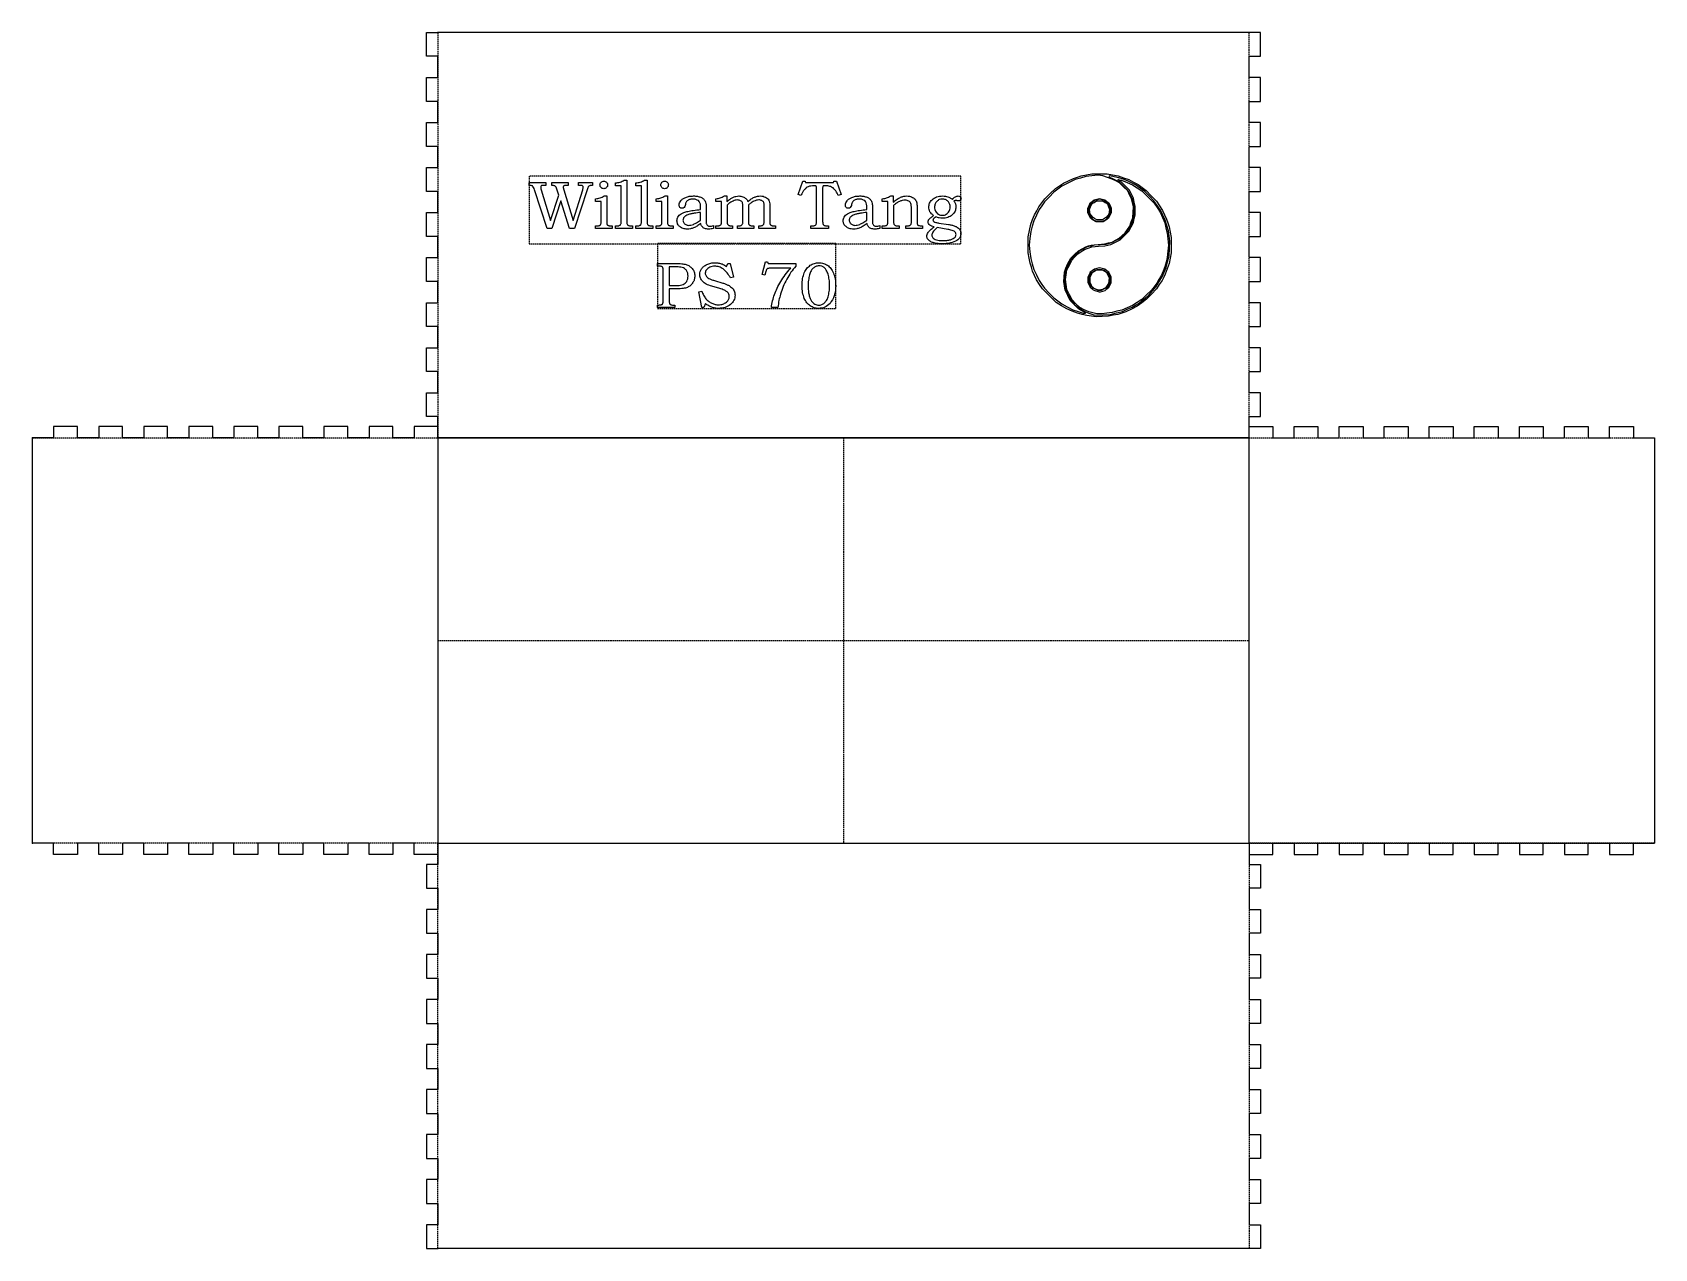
# Model space of a CAD drawing. Header units: millimetres. Extents: x -150 to 450, y -150 to 300.
import ezdxf

# ---------------------------------------------------------------- set-up
doc = ezdxf.new("R2010")
doc.units = ezdxf.units.MM
doc.linetypes.add('DASHED', pattern=[0.75, 0.5, -0.25])
doc.layers.get('0').update_dxf_attribs({"linetype": 'CONTINUOUS'})

msp = doc.modelspace()

# ---------------------------------------------------------------- linework, layer by layer
for p, q in [((-4.2, 300), (0, 300)), ((-4.2, 291.17), (-4.2, 300)), ((300, 300), (0, 300)), ((304.2, 300), (300, 300)), ((304.2, 291.17), (304.2, 300)), ((0, 291.17), (-4.2, 291.17)), ((0, 283.33), (0, 291.17)), ((300, 291.17), (304.2, 291.17)), ((300, 283.33), (300, 291.17)), ((-4.2, 283.33), (0, 283.33)), ((-4.2, 274.5), (-4.2, 283.33)), ((304.2, 283.33), (300, 283.33)), ((304.2, 274.5), (304.2, 283.33)), ((0, 274.5), (-4.2, 274.5)), ((0, 266.67), (0, 274.5)), ((300, 274.5), (304.2, 274.5)), ((300, 266.67), (300, 274.5)), ((-4.2, 266.67), (0, 266.67)), ((-4.2, 257.83), (-4.2, 266.67)), ((304.2, 266.67), (300, 266.67)), ((304.2, 257.83), (304.2, 266.67)), ((0, 257.83), (-4.2, 257.83)), ((0, 250), (0, 257.83)), ((300, 257.83), (304.2, 257.83)), ((300, 250), (300, 257.83)), ((-4.2, 250), (0, 250)), ((-4.2, 241.17), (-4.2, 250)), ((304.2, 250), (300, 250)), ((304.2, 241.17), (304.2, 250)), ((0, 241.17), (-4.2, 241.17)), ((0, 233.33), (0, 241.17)), ((33.75, 244.45), (39.86, 244.45)), ((33.75, 243.42), (33.75, 244.45)), ((40.35, 227.42), (35.73, 241.81)), ((38.18, 241.81), (41.68, 230.46)), ((39.86, 243.42), (39.21, 243.42)), ((39.86, 244.45), (39.86, 243.42)), ((42.11, 243.42), (42.11, 244.45)), ((42.11, 244.45), (48.16, 244.45)), ((44.71, 239.81), (44, 242.04)), ((46.52, 241.81), (50.03, 230.38)), ((48.16, 243.42), (47.59, 243.42)), ((48.16, 244.45), (48.16, 243.42)), ((50.03, 230.38), (53.56, 241.81)), ((55.16, 241.81), (50.45, 227.42)), ((51.92, 243.42), (51.92, 244.45)), ((51.92, 244.45), (57.12, 244.45)), ((52.53, 243.42), (51.92, 243.42)), ((57.12, 244.45), (57.12, 243.42)), ((65.7, 243.29), (65.7, 244.3)), ((67.78, 243.29), (65.7, 243.29)), ((67.78, 230.38), (67.78, 243.29)), ((68.93, 245.33), (69.83, 245.33)), ((69.83, 245.33), (69.83, 230.3)), ((73.19, 243.29), (73.19, 244.3)), ((75.28, 243.29), (73.19, 243.29)), ((75.28, 230.38), (75.28, 243.29)), ((76.43, 245.33), (77.33, 245.33)), ((77.33, 245.33), (77.33, 230.3)), ((133.18, 240.02), (134.93, 245.02)), ((134.27, 239.62), (133.18, 240.02)), ((134.93, 245.02), (135.79, 245.02)), ((135.79, 245.02), (135.91, 244.45)), ((135.91, 244.45), (146.36, 244.45)), ((140.01, 230.25), (140.01, 242.31)), ((142.29, 242.15), (142.29, 230.34)), ((146.36, 244.45), (146.46, 245.02)), ((146.46, 245.02), (147.35, 245.02)), ((147.35, 245.02), (149.14, 240.02)), ((149.14, 240.02), (148.04, 239.62)), ((300, 241.17), (304.2, 241.17)), ((300, 233.33), (300, 241.17)), ((41.68, 230.46), (44.71, 239.81)), ((45.41, 237.64), (42.11, 227.42)), ((48.68, 227.42), (45.41, 237.64)), ((58.24, 237.45), (58.24, 238.47)), ((60.35, 237.45), (58.24, 237.45)), ((60.35, 230.26), (60.35, 237.45)), ((61.51, 239.49), (62.4, 239.49)), ((62.4, 239.49), (62.4, 229.7)), ((80.72, 237.45), (80.72, 238.47)), ((82.83, 237.45), (80.72, 237.45)), ((82.83, 230.26), (82.83, 237.45)), ((83.99, 239.49), (84.88, 239.49)), ((84.88, 239.49), (84.88, 229.7)), ((97.1, 234.49), (97.1, 235.82)), ((99.2, 235.36), (99.2, 230.66)), ((102.78, 237.43), (102.78, 238.47)), ((104.89, 237.43), (102.78, 237.43)), ((104.89, 230.3), (104.89, 237.43)), ((105.95, 239.49), (106.86, 239.49)), ((106.86, 239.49), (106.86, 237.44)), ((106.94, 236.12), (106.94, 229.85)), ((112.78, 230.3), (112.78, 235.5)), ((114.83, 236.12), (114.83, 230.3)), ((120.66, 230.3), (120.66, 235.68)), ((122.71, 235.96), (122.71, 230.3)), ((158.6, 234.49), (158.6, 235.82)), ((160.7, 235.36), (160.7, 230.66)), ((164.33, 237.45), (164.33, 238.47)), ((166.4, 237.45), (164.33, 237.45)), ((166.4, 230.48), (166.4, 237.45)), ((167.5, 239.49), (168.38, 239.49)), ((168.38, 239.49), (168.38, 237.17)), ((168.49, 235.94), (168.49, 230.31)), ((175.14, 230.31), (175.14, 234.8)), ((177.19, 235.57), (177.19, 230.2)), ((-4.2, 233.33), (0, 233.33)), ((-4.2, 224.5), (-4.2, 233.33)), ((58.24, 227.42), (58.24, 228.44)), ((58.24, 228.44), (58.74, 228.44)), ((63.91, 228.44), (64.49, 228.44)), ((64.49, 228.44), (64.49, 227.42)), ((65.7, 227.42), (65.7, 228.44)), ((65.7, 228.44), (66.33, 228.44)), ((71.59, 228.44), (71.98, 228.44)), ((71.98, 228.44), (71.98, 227.42)), ((73.19, 227.42), (73.19, 228.44)), ((73.19, 228.44), (73.83, 228.44)), ((79.09, 228.44), (79.48, 228.44)), ((79.48, 228.44), (79.48, 227.42)), ((80.72, 227.42), (80.72, 228.44)), ((80.72, 228.44), (81.22, 228.44)), ((86.4, 228.44), (86.97, 228.44)), ((86.97, 228.44), (86.97, 227.42)), ((97.1, 230.47), (97.1, 233.42)), ((101.95, 228.57), (101.95, 227.5)), ((102.8, 227.42), (102.8, 228.44)), ((102.8, 228.44), (103.13, 228.44)), ((108.48, 228.44), (108.93, 228.44)), ((108.93, 228.44), (108.93, 227.42)), ((110.82, 227.42), (110.82, 228.44)), ((110.82, 228.44), (111.17, 228.44)), ((116.83, 228.44), (116.83, 227.42)), ((118.69, 227.42), (118.69, 228.44)), ((124.41, 228.44), (124.8, 228.44)), ((124.8, 228.44), (124.8, 227.42)), ((137.89, 227.42), (137.89, 228.44)), ((144.46, 228.44), (144.46, 227.42)), ((158.6, 230.47), (158.59, 233.42)), ((163.45, 228.57), (163.45, 227.5)), ((164.32, 227.42), (164.32, 228.44)), ((164.32, 228.44), (164.62, 228.44)), ((170.26, 228.44), (170.61, 228.44)), ((170.61, 228.44), (170.61, 227.42)), ((173.01, 227.42), (173.01, 228.44)), ((173.01, 228.44), (173.35, 228.44)), ((179.28, 228.44), (179.28, 227.42)), ((185.3, 229.48), (188.83, 228.96)), ((304.2, 233.33), (300, 233.33)), ((304.2, 224.5), (304.2, 233.33)), ((0, 224.5), (-4.2, 224.5)), ((0, 216.67), (0, 224.5)), ((42.11, 227.42), (40.35, 227.42)), ((50.45, 227.42), (48.68, 227.42)), ((64.49, 227.42), (58.24, 227.42)), ((71.98, 227.42), (65.7, 227.42)), ((79.48, 227.42), (73.19, 227.42)), ((86.97, 227.42), (80.72, 227.42)), ((108.93, 227.42), (102.8, 227.42)), ((116.83, 227.42), (110.82, 227.42)), ((124.8, 227.42), (118.69, 227.42)), ((144.46, 227.42), (137.89, 227.42)), ((170.61, 227.42), (164.32, 227.42)), ((179.28, 227.42), (173.01, 227.42)), ((188.54, 227.14), (184.61, 227.76)), ((300, 224.5), (304.2, 224.5)), ((300, 216.67), (300, 224.5)), ((-4.2, 207.83), (-4.2, 216.67)), ((-4.2, 216.67), (0, 216.67)), ((304.2, 216.67), (300, 216.67)), ((304.2, 207.83), (304.2, 216.67)), ((81.25, 214.5), (87.71, 214.5)), ((81.25, 213.52), (81.25, 214.5)), ((81.64, 213.52), (81.25, 213.52)), ((83.3, 200.78), (83.3, 211.96)), ((85.53, 213.23), (85.53, 206.37)), ((87.58, 213.23), (85.53, 213.23)), ((106.7, 213.38), (107.2, 214.5)), ((107.2, 214.5), (108.04, 214.5)), ((108.04, 214.5), (109.29, 209.46)), ((119.89, 210.39), (121.18, 215.1)), ((120.88, 210.18), (119.89, 210.39)), ((121.28, 211.56), (120.88, 210.18)), ((121.18, 215.1), (121.95, 215.1)), ((121.34, 211.78), (121.28, 211.56)), ((121.95, 215.1), (122.09, 214.5)), ((122.09, 214.5), (132.33, 214.5)), ((130.47, 212.75), (123.17, 212.75)), ((132.33, 214.5), (132.33, 213.51)), ((0, 207.83), (-4.2, 207.83)), ((0, 200), (0, 207.83)), ((85.53, 206.37), (88.05, 206.37)), ((88.52, 205.13), (85.53, 205.13)), ((85.53, 205.13), (85.53, 200.93)), ((96.45, 204.03), (97.54, 204.25)), ((97.54, 198.16), (96.45, 204.03)), ((104.24, 205.23), (101.31, 206.08)), ((102.25, 208.18), (105.31, 207.28)), ((109.29, 209.46), (108.2, 209.14)), ((300, 207.83), (304.2, 207.83)), ((300, 200), (300, 207.83)), ((-4.2, 191.17), (-4.2, 200)), ((-4.2, 200), (0, 200)), ((81.25, 198.16), (81.25, 199.14)), ((81.25, 199.14), (81.64, 199.14)), ((87.58, 198.16), (81.25, 198.16)), ((87.02, 199.14), (87.58, 199.14)), ((87.58, 199.14), (87.58, 198.16)), ((98.36, 198.16), (97.54, 198.16)), ((98.9, 199.71), (98.36, 198.16)), ((125.71, 198.16), (123.31, 198.16)), ((304.2, 200), (300, 200)), ((304.2, 191.17), (304.2, 200)), ((0, 191.17), (-4.2, 191.17)), ((0, 183.33), (0, 191.17)), ((300, 191.17), (304.2, 191.17)), ((300, 183.33), (300, 191.17)), ((-4.2, 183.33), (0, 183.33)), ((-4.2, 174.5), (-4.2, 183.33)), ((304.2, 183.33), (300, 183.33)), ((304.2, 174.5), (304.2, 183.33)), ((0, 174.5), (-4.2, 174.5)), ((0, 166.67), (0, 174.5)), ((300, 174.5), (304.2, 174.5)), ((300, 166.67), (300, 174.5)), ((-4.2, 157.83), (-4.2, 166.67)), ((-4.2, 166.67), (0, 166.67)), ((304.2, 166.67), (300, 166.67)), ((304.2, 157.83), (304.2, 166.67)), ((0, 157.83), (-4.2, 157.83)), ((0, 150), (0, 157.83)), ((300, 150), (300, 157.83)), ((300, 157.83), (304.2, 157.83)), ((-142.17, 154.2), (-142.17, 150)), ((-133.33, 154.2), (-142.17, 154.2)), ((-133.33, 150), (-133.33, 154.2)), ((-125.5, 154.2), (-125.5, 150)), ((-116.67, 154.2), (-125.5, 154.2)), ((-116.67, 150), (-116.67, 154.2)), ((-100, 154.2), (-108.83, 154.2)), ((-108.83, 154.2), (-108.83, 150)), ((-100, 150), (-100, 154.2)), ((-92.17, 154.2), (-92.17, 150)), ((-83.33, 154.2), (-92.17, 154.2)), ((-83.33, 150), (-83.33, 154.2)), ((-75.5, 154.2), (-75.5, 150)), ((-66.67, 154.2), (-75.5, 154.2)), ((-66.67, 150), (-66.67, 154.2)), ((-50, 154.2), (-58.83, 154.2)), ((-58.83, 154.2), (-58.83, 150)), ((-50, 150), (-50, 154.2)), ((-33.33, 154.2), (-42.17, 154.2)), ((-42.17, 154.2), (-42.17, 150)), ((-33.33, 150), (-33.33, 154.2)), ((-16.67, 154.2), (-25.5, 154.2)), ((-25.5, 154.2), (-25.5, 150)), ((-16.67, 150), (-16.67, 154.2)), ((0, 154.2), (-8.83, 154.2)), ((-8.83, 154.2), (-8.83, 150)), ((0, 150), (0, 154.2)), ((300, 150), (300, 154.2)), ((300, 154.2), (308.83, 154.2)), ((308.83, 154.2), (308.83, 150)), ((316.67, 150), (316.67, 154.2)), ((316.67, 154.2), (325.5, 154.2)), ((325.5, 154.2), (325.5, 150)), ((333.33, 150), (333.33, 154.2)), ((333.33, 154.2), (342.17, 154.2)), ((342.17, 154.2), (342.17, 150)), ((350, 150), (350, 154.2)), ((350, 154.2), (358.83, 154.2)), ((358.83, 154.2), (358.83, 150)), ((366.67, 150), (366.67, 154.2)), ((366.67, 154.2), (375.5, 154.2)), ((375.5, 154.2), (375.5, 150)), ((383.33, 150), (383.33, 154.2)), ((383.33, 154.2), (392.17, 154.2)), ((392.17, 154.2), (392.17, 150)), ((400, 150), (400, 154.2)), ((400, 154.2), (408.83, 154.2)), ((408.83, 154.2), (408.83, 150)), ((416.67, 150), (416.67, 154.2)), ((416.67, 154.2), (425.5, 154.2)), ((425.5, 154.2), (425.5, 150)), ((433.33, 150), (433.33, 154.2)), ((433.33, 154.2), (442.17, 154.2)), ((442.17, 154.2), (442.17, 150)), ((-150, 0), (-150, 150)), ((-142.17, 150), (-150, 150)), ((-125.5, 150), (-133.33, 150)), ((-108.83, 150), (-116.67, 150)), ((-92.17, 150), (-100, 150)), ((-75.5, 150), (-83.33, 150)), ((-58.83, 150), (-66.67, 150)), ((-42.17, 150), (-50, 150)), ((-25.5, 150), (-33.33, 150)), ((-8.83, 150), (-16.67, 150)), ((0, 150), (300, 150)), ((0, 150), (0, 0)), ((300, 0), (300, 150)), ((308.83, 150), (316.67, 150)), ((325.5, 150), (333.33, 150)), ((342.17, 150), (350, 150)), ((358.83, 150), (366.67, 150)), ((375.5, 150), (383.33, 150)), ((392.17, 150), (400, 150)), ((408.83, 150), (416.67, 150)), ((425.5, 150), (433.33, 150)), ((442.17, 150), (450, 150)), ((450, 150), (450, 0)), ((-142.17, 0), (-150, 0)), ((-142.17, -4.2), (-142.17, 0)), ((-125.5, 0), (-133.33, 0)), ((-133.33, 0), (-133.33, -4.2)), ((-125.5, -4.2), (-125.5, 0)), ((-116.67, 0), (-116.67, -4.2)), ((-108.83, 0), (-116.67, 0)), ((-108.83, -4.2), (-108.83, 0)), ((-100, 0), (-100, -4.2)), ((-92.17, 0), (-100, 0)), ((-92.17, -4.2), (-92.17, 0)), ((-83.33, 0), (-83.33, -4.2)), ((-75.5, 0), (-83.33, 0)), ((-75.5, -4.2), (-75.5, 0)), ((-66.67, 0), (-66.67, -4.2)), ((-58.83, 0), (-66.67, 0)), ((-58.83, -4.2), (-58.83, 0)), ((-50, 0), (-50, -4.2)), ((-42.17, 0), (-50, 0)), ((-42.17, -4.2), (-42.17, 0)), ((-33.33, 0), (-33.33, -4.2)), ((-25.5, 0), (-33.33, 0)), ((-25.5, -4.2), (-25.5, 0)), ((-16.67, 0), (-16.67, -4.2)), ((-8.83, 0), (-16.67, 0)), ((-8.83, -4.2), (-8.83, 0)), ((0, 0), (300, 0)), ((300, 0), (300, -4.2)), ((308.83, 0), (316.67, 0)), ((308.83, -4.2), (308.83, 0)), ((316.67, 0), (316.67, -4.2)), ((325.5, -4.2), (325.5, 0)), ((325.5, 0), (333.33, 0)), ((333.33, 0), (333.33, -4.2)), ((342.17, 0), (350, 0)), ((342.17, -4.2), (342.17, 0)), ((350, 0), (350, -4.2)), ((358.83, 0), (366.67, 0)), ((358.83, -4.2), (358.83, 0)), ((366.67, 0), (366.67, -4.2)), ((375.5, -4.2), (375.5, 0)), ((375.5, 0), (383.33, 0)), ((383.33, 0), (383.33, -4.2)), ((392.17, 0), (400, 0)), ((392.17, -4.2), (392.17, 0)), ((400, 0), (400, -4.2)), ((408.83, 0), (416.67, 0)), ((408.83, -4.2), (408.83, 0)), ((416.67, 0), (416.67, -4.2)), ((425.5, -4.2), (425.5, 0)), ((425.5, 0), (433.33, 0)), ((433.33, 0), (433.33, -4.2)), ((442.17, -4.2), (442.17, 0)), ((442.17, 0), (450, 0)), ((-133.33, -4.2), (-142.17, -4.2)), ((-116.67, -4.2), (-125.5, -4.2)), ((-100, -4.2), (-108.83, -4.2)), ((-83.33, -4.2), (-92.17, -4.2)), ((-66.67, -4.2), (-75.5, -4.2)), ((-50, -4.2), (-58.83, -4.2)), ((-33.33, -4.2), (-42.17, -4.2)), ((-16.67, -4.2), (-25.5, -4.2)), ((0, -4.2), (-8.83, -4.2)), ((0, 0), (0, -7.83)), ((300, 0), (300, -7.83)), ((300, -4.2), (308.83, -4.2)), ((316.67, -4.2), (325.5, -4.2)), ((333.33, -4.2), (342.17, -4.2)), ((350, -4.2), (358.83, -4.2)), ((366.67, -4.2), (375.5, -4.2)), ((383.33, -4.2), (392.17, -4.2)), ((400, -4.2), (408.83, -4.2)), ((416.67, -4.2), (425.5, -4.2)), ((433.33, -4.2), (442.17, -4.2)), ((-4.2, -7.83), (-4.2, -16.67)), ((0, -7.83), (-4.2, -7.83)), ((300, -7.83), (304.2, -7.83)), ((304.2, -7.83), (304.2, -16.67)), ((-4.2, -16.67), (0, -16.67)), ((0, -16.67), (0, -24.5)), ((304.2, -16.67), (300, -16.67)), ((300, -16.67), (300, -24.5)), ((-4.2, -24.5), (-4.2, -33.33)), ((0, -24.5), (-4.2, -24.5)), ((300, -24.5), (304.2, -24.5)), ((304.2, -24.5), (304.2, -33.33)), ((-4.2, -33.33), (0, -33.33)), ((0, -33.33), (0, -41.17)), ((300, -33.33), (300, -41.17)), ((304.2, -33.33), (300, -33.33)), ((-4.2, -41.17), (-4.2, -50)), ((0, -41.17), (-4.2, -41.17)), ((300, -41.17), (304.2, -41.17)), ((304.2, -41.17), (304.2, -50)), ((-4.2, -50), (0, -50)), ((0, -50), (0, -57.83)), ((304.2, -50), (300, -50)), ((300, -50), (300, -57.83)), ((-4.2, -57.83), (-4.2, -66.67)), ((0, -57.83), (-4.2, -57.83)), ((300, -57.83), (304.2, -57.83)), ((304.2, -57.83), (304.2, -66.67)), ((-4.2, -66.67), (0, -66.67)), ((0, -66.67), (0, -74.5)), ((304.2, -66.67), (300, -66.67)), ((300, -66.67), (300, -74.5)), ((-4.2, -74.5), (-4.2, -83.33)), ((0, -74.5), (-4.2, -74.5)), ((300, -74.5), (304.2, -74.5)), ((304.2, -74.5), (304.2, -83.33)), ((-4.2, -83.33), (0, -83.33)), ((0, -83.33), (0, -91.17)), ((300, -83.33), (300, -91.17)), ((304.2, -83.33), (300, -83.33)), ((-4.2, -91.17), (-4.2, -100)), ((0, -91.17), (-4.2, -91.17)), ((300, -91.17), (304.2, -91.17)), ((304.2, -91.17), (304.2, -100)), ((-4.2, -100), (0, -100)), ((0, -100), (0, -107.83)), ((304.2, -100), (300, -100)), ((300, -100), (300, -107.83)), ((-4.2, -107.83), (-4.2, -116.67)), ((0, -107.83), (-4.2, -107.83)), ((300, -107.83), (304.2, -107.83)), ((304.2, -107.83), (304.2, -116.67)), ((-4.2, -116.67), (0, -116.67)), ((0, -116.67), (0, -124.5)), ((304.2, -116.67), (300, -116.67)), ((300, -116.67), (300, -124.5)), ((-4.2, -124.5), (-4.2, -133.33)), ((0, -124.5), (-4.2, -124.5)), ((300, -124.5), (304.2, -124.5)), ((304.2, -124.5), (304.2, -133.33)), ((-4.2, -133.33), (0, -133.33)), ((0, -133.33), (0, -141.17)), ((304.2, -133.33), (300, -133.33)), ((300, -133.33), (300, -141.17)), ((-4.2, -141.17), (-4.2, -150)), ((0, -141.17), (-4.2, -141.17)), ((300, -141.17), (304.2, -141.17)), ((304.2, -141.17), (304.2, -150)), ((-4.2, -150), (0, -150)), ((300, -150), (0, -150)), ((304.2, -150), (300, -150))]:
    msp.add_line(p, q)
at = {"linetype": 'DASHED'}
for p, q in [((0, 300), (0, 150)), ((300, 150), (300, 300)), ((193.46, 246.77), (33.74, 246.77)), ((33.74, 246.77), (33.74, 221.77)), ((193.46, 221.77), (193.46, 246.77)), ((33.74, 221.77), (193.46, 221.77)), ((147.11, 221.85), (81.24, 221.85)), ((81.24, 221.85), (81.24, 197.85)), ((147.11, 197.85), (147.11, 221.85)), ((81.24, 197.85), (147.11, 197.85)), ((-150, 150), (0, 150)), ((150, 150), (150, 0)), ((300, 150), (450, 150)), ((0, 75), (300, 75)), ((0, 75), (300, 75)), ((0, 0), (-150, 0)), ((0, -150), (0, 0)), ((0, -150), (0, 0)), ((300, 0), (300, -150)), ((450, 0), (300, 0)), ((300, 0), (450, 0)), ((300, 0), (300, -150))]:
    msp.add_line(p, q, dxfattribs=at)
for points in [[(241.76, 195), (240.05, 195.21), (238.28, 195.65), (236.51, 196.1), (234.56, 196.89), (232.6, 197.69), (230.65, 198.89), (228.71, 200.09), (226.17, 202.58), (223.64, 205.08), (222.54, 206.78), (221.44, 208.47), (220.7, 210.07), (219.96, 211.66), (219.49, 213.11), (219.01, 214.57), (218.64, 216.52), (218.26, 218.47), (218.27, 221.42), (218.27, 224.37), (218.76, 226.7), (219.25, 229.04), (219.94, 230.79), (220.64, 232.54), (221.45, 234.01), (222.26, 235.49), (223.36, 236.98), (224.45, 238.47), (226.45, 240.39), (228.45, 242.3), (229.93, 243.28), (231.41, 244.25), (233.23, 245.13), (235.05, 246.01), (236.51, 246.48), (237.96, 246.94), (239.92, 247.32), (241.87, 247.7), (244.72, 247.7), (247.56, 247.7), (249.56, 247.32), (251.55, 246.93), (253.54, 246.24), (255.52, 245.55), (257.23, 244.63), (258.94, 243.71), (260.43, 242.61), (261.93, 241.52), (263.85, 239.52), (265.77, 237.53), (266.88, 235.83), (268, 234.14), (268.73, 232.54), (269.47, 230.95), (269.95, 229.49), (270.42, 228.04), (270.8, 226.09), (271.17, 224.14), (271.17, 221.3), (271.17, 218.47), (270.79, 216.48), (270.41, 214.49), (269.71, 212.51), (269.01, 210.53), (268.43, 209.39), (267.86, 208.26), (266.81, 206.67), (265.77, 205.08), (263.94, 203.17), (262.12, 201.26), (260.39, 199.97), (258.65, 198.68), (256.52, 197.64), (254.39, 196.6), (252.94, 196.13), (251.49, 195.67), (249.74, 195.34), (248, 195.01), (245.73, 194.9), (243.47, 194.79)], [(239.49, 196.21), (239.49, 196.3), (238.18, 197.04), (236.87, 197.77), (235.37, 199.27), (233.87, 200.77), (232.93, 202.7), (232, 204.63), (231.73, 206.2), (231.46, 207.77), (231.6, 209.51), (231.73, 211.24), (232.27, 212.73), (232.81, 214.21), (233.46, 215.32), (234.1, 216.43), (235.49, 217.79), (236.88, 219.15), (238.28, 219.89), (239.68, 220.63), (240.66, 220.98), (241.65, 221.33), (244.15, 221.55), (246.65, 221.78), (247.99, 222.11), (249.33, 222.45), (250.62, 223.13), (251.91, 223.82), (253.07, 224.83), (254.22, 225.83), (255.05, 227.08), (255.88, 228.33), (256.46, 229.86), (257.04, 231.4), (257.17, 233.44), (257.29, 235.49), (256.91, 236.96), (256.54, 238.44), (255.83, 239.89), (255.12, 241.34), (253.62, 242.86), (252.11, 244.39), (250.75, 245.07), (249.38, 245.75), (247.68, 246.32), (245.97, 246.89), (245.02, 247.05), (244.07, 247.21), (241.84, 246.94), (239.62, 246.68), (237.68, 246.13), (235.73, 245.58), (233.23, 244.34), (230.73, 243.11), (229.24, 241.98), (227.75, 240.85), (226.03, 239.06), (224.31, 237.27), (223.36, 235.86), (222.4, 234.45), (221.39, 232.36), (220.39, 230.27), (219.82, 228.28), (219.25, 226.29), (218.98, 223.8), (218.71, 221.3), (218.98, 218.81), (219.25, 216.32), (219.82, 214.33), (220.39, 212.34), (221.39, 210.25), (222.4, 208.16), (223.36, 206.75), (224.31, 205.34), (226.03, 203.55), (227.75, 201.76), (229.24, 200.64), (230.73, 199.52), (232.77, 198.46), (234.82, 197.4), (236.76, 196.77), (238.69, 196.13), (239.09, 196.13), (239.49, 196.12)], [(250.93, 196.2), (253.16, 196.78), (254.98, 197.56), (256.81, 198.35), (258.06, 199.11), (259.32, 199.86), (261.12, 201.3), (262.93, 202.74), (264.31, 204.36), (265.68, 205.99), (266.8, 207.79), (267.91, 209.58), (268.62, 211.29), (269.33, 212.99), (269.89, 215.16), (270.45, 217.33), (270.58, 220.07), (270.72, 222.81), (270.44, 224.7), (270.16, 226.59), (269.6, 228.54), (269.03, 230.49), (268.15, 232.36), (267.27, 234.23), (266.06, 235.98), (264.85, 237.74), (263.14, 239.46), (261.44, 241.19), (259.73, 242.39), (258.03, 243.58), (256.55, 244.33), (255.07, 245.07), (253.45, 245.65), (251.83, 246.23), (250.15, 246.58), (248.47, 246.93), (248.3, 246.76), (248.13, 246.59), (250.01, 245.71), (251.88, 244.84), (253.61, 243.11), (255.34, 241.39), (256.15, 239.68), (256.96, 237.98), (257.21, 236.78), (257.46, 235.58), (257.46, 234.05), (257.46, 232.52), (257.11, 231.17), (256.76, 229.81), (256.05, 228.34), (255.33, 226.86), (253.72, 225.25), (252.11, 223.64), (250.75, 222.95), (249.38, 222.26), (248.21, 221.92), (247.04, 221.57), (244.91, 221.42), (242.78, 221.27), (241.48, 220.95), (240.18, 220.64), (238.75, 219.92), (237.32, 219.2), (235.6, 217.47), (233.88, 215.75), (233.17, 214.32), (232.46, 212.89), (232.07, 211.16), (231.69, 209.43), (231.82, 207.6), (231.96, 205.76), (232.42, 204.42), (232.89, 203.07), (233.5, 202.03), (234.1, 201), (234.8, 200.12), (235.5, 199.25), (236.87, 198.22), (238.23, 197.19), (239.47, 196.64), (240.7, 196.09), (241.86, 195.76), (243.01, 195.43), (245.86, 195.53), (248.7, 195.63)], [(242.22, 196.24), (240.74, 196.56), (239.05, 197.39), (237.37, 198.22), (235.95, 199.63), (234.53, 201.05), (233.59, 202.95), (232.65, 204.85), (232.39, 206.71), (232.12, 208.56), (232.39, 210.34), (232.66, 212.11), (233.56, 213.94), (234.45, 215.76), (235.56, 216.91), (236.67, 218.07), (237.91, 218.89), (239.14, 219.7), (240.51, 220.18), (241.87, 220.66), (244.26, 220.87), (246.65, 221.07), (247.79, 221.33), (248.93, 221.58), (250.63, 222.4), (252.34, 223.23), (253.94, 224.82), (255.55, 226.41), (256.38, 228.02), (257.22, 229.63), (257.56, 231.09), (257.91, 232.54), (257.91, 234.13), (257.91, 235.71), (257.56, 237.18), (257.21, 238.64), (256.48, 240.12), (255.75, 241.61), (254.16, 243.22), (252.57, 244.83), (252, 245.22), (251.43, 245.61), (252.14, 245.49), (252.84, 245.38), (254.89, 244.5), (256.93, 243.62), (258.62, 242.52), (260.3, 241.42), (262.59, 239.13), (264.88, 236.85), (265.99, 235.17), (267.09, 233.49), (267.95, 231.5), (268.81, 229.51), (269.28, 227.7), (269.74, 225.9), (270, 223.6), (270.26, 221.3), (270, 219.01), (269.74, 216.71), (269.29, 214.97), (268.85, 213.24), (268.18, 211.61), (267.5, 209.98), (266.68, 208.58), (265.85, 207.17), (264.87, 205.9), (263.89, 204.63), (262.09, 202.92), (260.3, 201.22), (258.62, 200.1), (256.93, 198.99), (254.94, 198.13), (252.94, 197.27), (251.16, 196.82), (249.38, 196.37), (247.45, 196.13), (245.53, 195.89), (244.61, 195.91), (243.69, 195.93)], [(242.41, 230.58), (241.37, 231.24), (240.88, 232.24), (240.4, 233.25), (240.4, 234.14), (240.4, 235.03), (240.83, 235.97), (241.26, 236.9), (242.02, 237.48), (242.78, 238.05), (243.75, 238.31), (244.72, 238.57), (245.68, 238.31), (246.65, 238.05), (247.41, 237.48), (248.18, 236.9), (248.6, 235.97), (249.03, 235.03), (249.03, 234.14), (249.04, 233.25), (248.55, 232.24), (248.06, 231.24), (247.03, 230.58), (245.99, 229.93), (244.72, 229.93), (243.44, 229.93)], [(246.68, 230.59), (247.39, 231.02), (248.02, 231.84), (248.64, 232.65), (248.75, 233.65), (248.87, 234.64), (248.6, 235.44), (248.33, 236.25), (247.45, 237.05), (246.56, 237.84), (245.64, 238.09), (244.72, 238.34), (243.79, 238.09), (242.87, 237.84), (241.99, 237.05), (241.1, 236.25), (240.84, 235.44), (240.57, 234.64), (240.68, 233.65), (240.79, 232.65), (241.42, 231.84), (242.04, 231.02), (242.75, 230.59), (243.47, 230.16), (244.72, 230.16), (245.97, 230.16)], [(242.9, 231.12), (242.14, 231.63), (241.72, 232.2), (241.29, 232.77), (241.16, 233.62), (241.02, 234.47), (241.41, 235.5), (241.81, 236.53), (242.69, 237.11), (243.57, 237.69), (244.72, 237.69), (245.87, 237.69), (246.75, 237.11), (247.63, 236.53), (248.02, 235.5), (248.42, 234.47), (248.28, 233.62), (248.14, 232.77), (247.72, 232.2), (247.29, 231.63), (246.54, 231.12), (245.79, 230.61), (244.72, 230.61), (243.65, 230.61)], [(245.9, 204.3), (246.75, 204.53), (247.45, 205.12), (248.15, 205.7), (248.6, 206.57), (249.04, 207.44), (249.04, 208.42), (249.03, 209.39), (248.61, 210.33), (248.18, 211.26), (247.41, 211.84), (246.64, 212.43), (245.68, 212.64), (244.72, 212.86), (243.76, 212.64), (242.79, 212.43), (242.02, 211.84), (241.26, 211.26), (240.83, 210.33), (240.41, 209.39), (240.4, 208.42), (240.4, 207.44), (240.83, 206.6), (241.26, 205.76), (241.83, 205.23), (242.4, 204.7), (243.28, 204.39), (244.15, 204.08), (244.6, 204.07), (245.06, 204.06)], [(243.23, 204.94), (242.31, 205.36), (241.7, 206.08), (241.1, 206.8), (240.95, 207.6), (240.79, 208.4), (240.93, 209.23), (241.07, 210.06), (241.48, 210.62), (241.9, 211.18), (242.47, 211.6), (243.05, 212.03), (243.88, 212.22), (244.72, 212.41), (245.55, 212.22), (246.39, 212.03), (246.96, 211.6), (247.53, 211.18), (247.95, 210.62), (248.37, 210.06), (248.5, 209.23), (248.64, 208.4), (248.49, 207.6), (248.34, 206.8), (247.73, 206.08), (247.13, 205.36), (246.21, 204.94), (245.29, 204.52), (244.72, 204.52), (244.15, 204.52)], [(246.57, 205.32), (247.18, 205.64), (247.69, 206.35), (248.2, 207.07), (248.31, 208.13), (248.41, 209.2), (247.93, 210.12), (247.46, 211.05), (246.65, 211.55), (245.83, 212.05), (244.72, 212.05), (243.61, 212.05), (242.79, 211.55), (241.97, 211.05), (241.53, 210.17), (241.08, 209.3), (241.08, 208.47), (241.08, 207.64), (241.44, 206.89), (241.79, 206.14), (242.22, 205.76), (242.64, 205.38), (243.51, 205.06), (244.38, 204.74), (245.16, 204.88), (245.95, 205.01)], [(0, 0), (300, 0), (300, 150), (0, 150)]]:
    msp.add_lwpolyline(points, close=True)
for points, knots in [([(34.91, 243.19), (34.76, 243.26), (34.39, 243.42), (33.99, 243.42), (33.75, 243.42)], [0, 0, 0, 0, 0.0504439, 0.1193564, 0.1193564, 0.1193564, 0.1193564]), ([(35.73, 241.81), (35.63, 242.11), (35.46, 242.64), (35.07, 243.03), (34.91, 243.19)], [0, 0, 0, 0, 0.0942303, 0.16218, 0.16218, 0.16218, 0.16218]), ([(38.34, 243.3), (38.24, 243.22), (38.04, 243.08), (38, 242.83), (37.99, 242.71)], [0, 0, 0, 0, 0.03619502, 0.0717466, 0.0717466, 0.0717466, 0.0717466]), ([(37.99, 242.71), (38, 242.59), (38.03, 242.28), (38.13, 241.99), (38.18, 241.81)], [0, 0, 0, 0, 0.03692627, 0.09210223, 0.09210223, 0.09210223, 0.09210223]), ([(39.21, 243.42), (39.03, 243.42), (38.73, 243.42), (38.45, 243.33), (38.34, 243.3)], [0, 0, 0, 0, 0.05349425, 0.08801436, 0.08801436, 0.08801436, 0.08801436]), ([(43.22, 243.21), (43.07, 243.27), (42.72, 243.42), (42.33, 243.42), (42.11, 243.42)], [0, 0, 0, 0, 0.0463807, 0.1140275, 0.1140275, 0.1140275, 0.1140275]), ([(44, 242.04), (43.91, 242.29), (43.74, 242.74), (43.38, 243.06), (43.22, 243.21)], [0, 0, 0, 0, 0.0770176, 0.1426992, 0.1426992, 0.1426992, 0.1426992]), ([(46.59, 243.24), (46.51, 243.17), (46.36, 243.03), (46.34, 242.83), (46.33, 242.73)], [0, 0, 0, 0, 0.02909085, 0.05838913, 0.05838913, 0.05838913, 0.05838913]), ([(46.33, 242.73), (46.34, 242.61), (46.38, 242.3), (46.47, 241.99), (46.52, 241.81)], [0, 0, 0, 0, 0.03692155, 0.09447801, 0.09447801, 0.09447801, 0.09447801]), ([(47.59, 243.42), (47.38, 243.42), (47.03, 243.43), (46.71, 243.29), (46.59, 243.24)], [0, 0, 0, 0, 0.0624266, 0.1027199, 0.1027199, 0.1027199, 0.1027199]), ([(53.5, 243.25), (53.38, 243.3), (53.07, 243.43), (52.74, 243.42), (52.53, 243.42)], [0, 0, 0, 0, 0.03854489, 0.09881851, 0.09881851, 0.09881851, 0.09881851]), ([(53.74, 242.72), (53.73, 242.83), (53.72, 243.04), (53.57, 243.18), (53.5, 243.25)], [0, 0, 0, 0, 0.03165048, 0.06014638, 0.06014638, 0.06014638, 0.06014638]), ([(53.56, 241.81), (53.61, 241.98), (53.7, 242.28), (53.73, 242.59), (53.74, 242.72)], [0, 0, 0, 0, 0.05464455, 0.09304626, 0.09304626, 0.09304626, 0.09304626]), ([(55.61, 242.89), (55.53, 242.75), (55.34, 242.42), (55.23, 242.04), (55.16, 241.81)], [0, 0, 0, 0, 0.0456001, 0.1170542, 0.1170542, 0.1170542, 0.1170542]), ([(56.14, 243.29), (56.04, 243.24), (55.84, 243.14), (55.68, 242.97), (55.61, 242.89)], [0, 0, 0, 0, 0.03411018, 0.06735791, 0.06735791, 0.06735791, 0.06735791]), ([(57.12, 243.42), (56.93, 243.42), (56.59, 243.43), (56.28, 243.33), (56.14, 243.29)], [0, 0, 0, 0, 0.05758517, 0.09960673, 0.09960673, 0.09960673, 0.09960673]), ([(59.92, 243.59), (59.94, 243.78), (59.97, 244.16), (60.22, 244.44), (60.34, 244.59)], [0, 0, 0, 0, 0.0551535, 0.1101328, 0.1101328, 0.1101328, 0.1101328]), ([(60.34, 242.59), (60.22, 242.74), (59.97, 243.03), (59.94, 243.4), (59.92, 243.59)], [0, 0, 0, 0, 0.0553572, 0.1106606, 0.1106606, 0.1106606, 0.1106606]), ([(60.34, 244.59), (60.48, 244.71), (60.77, 244.95), (61.15, 244.98), (61.34, 245)], [0, 0, 0, 0, 0.0551011, 0.1103761, 0.1103761, 0.1103761, 0.1103761]), ([(61.34, 242.18), (61.15, 242.19), (60.77, 242.23), (60.48, 242.47), (60.34, 242.59)], [0, 0, 0, 0, 0.0553034, 0.1106606, 0.1106606, 0.1106606, 0.1106606]), ([(61.34, 245), (61.53, 244.98), (61.9, 244.95), (62.19, 244.71), (62.34, 244.59)], [0, 0, 0, 0, 0.055275, 0.1103761, 0.1103761, 0.1103761, 0.1103761]), ([(62.34, 242.59), (62.19, 242.47), (61.9, 242.23), (61.53, 242.19), (61.34, 242.18)], [0, 0, 0, 0, 0.0553572, 0.1106606, 0.1106606, 0.1106606, 0.1106606]), ([(62.34, 244.59), (62.46, 244.44), (62.7, 244.16), (62.74, 243.78), (62.75, 243.59)], [0, 0, 0, 0, 0.0549793, 0.1101328, 0.1101328, 0.1101328, 0.1101328]), ([(62.75, 243.59), (62.74, 243.4), (62.7, 243.03), (62.46, 242.74), (62.34, 242.59)], [0, 0, 0, 0, 0.0553034, 0.1106606, 0.1106606, 0.1106606, 0.1106606]), ([(65.7, 244.3), (66.25, 244.38), (67.39, 244.53), (68.41, 245.06), (68.93, 245.33)], [0, 0, 0, 0, 0.1669245, 0.3415301, 0.3415301, 0.3415301, 0.3415301]), ([(73.19, 244.3), (73.75, 244.38), (74.88, 244.53), (75.9, 245.06), (76.43, 245.33)], [0, 0, 0, 0, 0.1669245, 0.3415301, 0.3415301, 0.3415301, 0.3415301]), ([(82.41, 243.59), (82.42, 243.78), (82.46, 244.16), (82.7, 244.44), (82.82, 244.59)], [0, 0, 0, 0, 0.0551535, 0.1101328, 0.1101328, 0.1101328, 0.1101328]), ([(82.82, 242.59), (82.7, 242.74), (82.46, 243.03), (82.42, 243.4), (82.41, 243.59)], [0, 0, 0, 0, 0.0553572, 0.1106606, 0.1106606, 0.1106606, 0.1106606]), ([(82.82, 244.59), (82.97, 244.71), (83.26, 244.95), (83.63, 244.98), (83.82, 245)], [0, 0, 0, 0, 0.0551011, 0.1103761, 0.1103761, 0.1103761, 0.1103761]), ([(83.82, 242.18), (83.63, 242.19), (83.26, 242.23), (82.97, 242.47), (82.82, 242.59)], [0, 0, 0, 0, 0.0553034, 0.1106606, 0.1106606, 0.1106606, 0.1106606]), ([(83.82, 245), (84.01, 244.98), (84.39, 244.95), (84.68, 244.71), (84.82, 244.59)], [0, 0, 0, 0, 0.055275, 0.1103761, 0.1103761, 0.1103761, 0.1103761]), ([(84.82, 242.59), (84.68, 242.47), (84.39, 242.23), (84.01, 242.19), (83.82, 242.18)], [0, 0, 0, 0, 0.0553572, 0.1106606, 0.1106606, 0.1106606, 0.1106606]), ([(84.82, 244.59), (84.94, 244.44), (85.19, 244.16), (85.22, 243.78), (85.24, 243.59)], [0, 0, 0, 0, 0.0549793, 0.1101328, 0.1101328, 0.1101328, 0.1101328]), ([(85.24, 243.59), (85.22, 243.4), (85.19, 243.03), (84.94, 242.74), (84.82, 242.59)], [0, 0, 0, 0, 0.0553034, 0.1106606, 0.1106606, 0.1106606, 0.1106606]), ([(135.48, 241.75), (135.25, 241.44), (134.75, 240.79), (134.44, 240.03), (134.27, 239.62)], [0, 0, 0, 0, 0.1146296, 0.2452879, 0.2452879, 0.2452879, 0.2452879]), ([(136.99, 242.91), (136.72, 242.77), (136.15, 242.47), (135.71, 242), (135.48, 241.75)], [0, 0, 0, 0, 0.090309, 0.1914328, 0.1914328, 0.1914328, 0.1914328]), ([(139.12, 243.25), (138.72, 243.24), (137.99, 243.23), (137.3, 243.01), (136.99, 242.91)], [0, 0, 0, 0, 0.1200859, 0.2167771, 0.2167771, 0.2167771, 0.2167771]), ([(139.75, 243.18), (139.67, 243.2), (139.47, 243.25), (139.25, 243.25), (139.12, 243.25)], [0, 0, 0, 0, 0.0238813, 0.06343709, 0.06343709, 0.06343709, 0.06343709]), ([(139.96, 242.99), (139.93, 243.03), (139.88, 243.12), (139.8, 243.16), (139.75, 243.18)], [0, 0, 0, 0, 0.01342091, 0.02857126, 0.02857126, 0.02857126, 0.02857126]), ([(140.01, 242.31), (140.01, 242.46), (140.02, 242.69), (139.97, 242.92), (139.96, 242.99)], [0, 0, 0, 0, 0.04514161, 0.06867691, 0.06867691, 0.06867691, 0.06867691]), ([(142.35, 243.01), (142.33, 242.91), (142.29, 242.63), (142.29, 242.34), (142.29, 242.15)], [0, 0, 0, 0, 0.02837684, 0.08576632, 0.08576632, 0.08576632, 0.08576632]), ([(143.38, 243.25), (143.19, 243.25), (142.91, 243.26), (142.63, 243.21), (142.54, 243.2)], [0, 0, 0, 0, 0.05647422, 0.08454915, 0.08454915, 0.08454915, 0.08454915]), ([(146.16, 242.44), (145.76, 242.68), (144.9, 243.18), (143.91, 243.23), (143.38, 243.25)], [0, 0, 0, 0, 0.1380516, 0.2937984, 0.2937984, 0.2937984, 0.2937984]), ([(148.04, 239.62), (147.79, 240.22), (147.35, 241.28), (146.53, 242.09), (146.16, 242.44)], [0, 0, 0, 0, 0.1912111, 0.3414482, 0.3414482, 0.3414482, 0.3414482]), ([(58.24, 238.47), (58.55, 238.51), (59.12, 238.58), (59.68, 238.73), (59.94, 238.8)], [0, 0, 0, 0, 0.0943474, 0.1737845, 0.1737845, 0.1737845, 0.1737845]), ([(59.94, 238.8), (60.19, 238.89), (60.73, 239.08), (61.23, 239.35), (61.51, 239.49)], [0, 0, 0, 0, 0.0788574, 0.1714518, 0.1714518, 0.1714518, 0.1714518]), ([(80.72, 238.47), (81.03, 238.51), (81.61, 238.58), (82.17, 238.73), (82.43, 238.8)], [0, 0, 0, 0, 0.0943474, 0.1737845, 0.1737845, 0.1737845, 0.1737845]), ([(82.43, 238.8), (82.67, 238.89), (83.21, 239.08), (83.72, 239.35), (83.99, 239.49)], [0, 0, 0, 0, 0.0788574, 0.1714518, 0.1714518, 0.1714518, 0.1714518]), ([(89.21, 236.12), (89.24, 236.39), (89.3, 236.97), (89.63, 237.45), (89.8, 237.7)], [0, 0, 0, 0, 0.0811924, 0.1714136, 0.1714136, 0.1714136, 0.1714136]), ([(89.51, 235.25), (89.42, 235.37), (89.23, 235.63), (89.22, 235.95), (89.21, 236.12)], [0, 0, 0, 0, 0.04412139, 0.09397118, 0.09397118, 0.09397118, 0.09397118]), ([(90.29, 234.93), (90.14, 234.94), (89.84, 234.96), (89.62, 235.15), (89.51, 235.25)], [0, 0, 0, 0, 0.04483332, 0.08712247, 0.08712247, 0.08712247, 0.08712247]), ([(89.8, 237.7), (90.04, 237.95), (90.56, 238.5), (91.26, 238.82), (91.63, 238.98)], [0, 0, 0, 0, 0.1035262, 0.2249058, 0.2249058, 0.2249058, 0.2249058]), ([(91.43, 236.02), (91.33, 235.7), (91.14, 235.12), (90.56, 234.99), (90.29, 234.93)], [0, 0, 0, 0, 0.0926755, 0.1689017, 0.1689017, 0.1689017, 0.1689017]), ([(91.72, 237.06), (91.69, 236.95), (91.57, 236.61), (91.49, 236.26), (91.43, 236.02)], [0, 0, 0, 0, 0.034267, 0.1078584, 0.1078584, 0.1078584, 0.1078584]), ([(91.63, 238.98), (92.07, 239.13), (93.01, 239.45), (94, 239.47), (94.53, 239.49)], [0, 0, 0, 0, 0.1391088, 0.2957191, 0.2957191, 0.2957191, 0.2957191]), ([(92.18, 237.71), (92.08, 237.62), (91.89, 237.42), (91.78, 237.18), (91.72, 237.06)], [0, 0, 0, 0, 0.0409062, 0.08032327, 0.08032327, 0.08032327, 0.08032327]), ([(93.01, 238.17), (92.85, 238.11), (92.55, 238), (92.3, 237.81), (92.18, 237.71)], [0, 0, 0, 0, 0.05028474, 0.09467645, 0.09467645, 0.09467645, 0.09467645]), ([(92.42, 233.78), (93.09, 233.91), (94.64, 234.22), (96.21, 234.39), (97.1, 234.49)], [0, 0, 0, 0, 0.2047579, 0.4735999, 0.4735999, 0.4735999, 0.4735999]), ([(94.2, 238.33), (93.99, 238.33), (93.58, 238.32), (93.19, 238.21), (93.01, 238.17)], [0, 0, 0, 0, 0.0643477, 0.1213646, 0.1213646, 0.1213646, 0.1213646]), ([(96.35, 237.75), (96.05, 237.92), (95.39, 238.29), (94.62, 238.32), (94.2, 238.33)], [0, 0, 0, 0, 0.1012593, 0.2247578, 0.2247578, 0.2247578, 0.2247578]), ([(94.53, 239.49), (95.02, 239.48), (95.93, 239.45), (96.8, 239.15), (97.2, 239.01)], [0, 0, 0, 0, 0.1454577, 0.2730525, 0.2730525, 0.2730525, 0.2730525]), ([(97.1, 235.82), (97.09, 236.22), (97.06, 236.96), (96.57, 237.51), (96.35, 237.75)], [0, 0, 0, 0, 0.1176573, 0.2136819, 0.2136819, 0.2136819, 0.2136819]), ([(97.2, 239.01), (97.54, 238.84), (98.2, 238.51), (98.63, 237.91), (98.84, 237.62)], [0, 0, 0, 0, 0.1128854, 0.2171087, 0.2171087, 0.2171087, 0.2171087]), ([(98.84, 237.62), (98.94, 237.33), (99.21, 236.61), (99.21, 235.83), (99.2, 235.36)], [0, 0, 0, 0, 0.0919957, 0.2312997, 0.2312997, 0.2312997, 0.2312997]), ([(102.78, 238.47), (103.07, 238.5), (103.61, 238.56), (104.14, 238.7), (104.38, 238.77)], [0, 0, 0, 0, 0.0868244, 0.1634423, 0.1634423, 0.1634423, 0.1634423]), ([(104.38, 238.77), (104.63, 238.86), (105.17, 239.06), (105.68, 239.34), (105.95, 239.49)], [0, 0, 0, 0, 0.0789388, 0.1728314, 0.1728314, 0.1728314, 0.1728314]), ([(106.86, 237.44), (107.26, 237.76), (107.95, 238.3), (108.72, 238.74), (109.03, 238.92)], [0, 0, 0, 0, 0.1542382, 0.2630474, 0.2630474, 0.2630474, 0.2630474]), ([(109.14, 237.62), (108.75, 237.42), (107.96, 237), (107.28, 236.42), (106.94, 236.12)], [0, 0, 0, 0, 0.1326912, 0.267265, 0.267265, 0.267265, 0.267265]), ([(109.03, 238.92), (109.41, 239.08), (110.14, 239.4), (110.94, 239.46), (111.31, 239.49)], [0, 0, 0, 0, 0.1245514, 0.2368602, 0.2368602, 0.2368602, 0.2368602]), ([(110.75, 238.01), (110.48, 238), (109.92, 237.96), (109.41, 237.74), (109.14, 237.62)], [0, 0, 0, 0, 0.0804177, 0.16602, 0.16602, 0.16602, 0.16602]), ([(111.92, 237.73), (111.74, 237.81), (111.37, 237.99), (110.96, 238), (110.75, 238.01)], [0, 0, 0, 0, 0.0583643, 0.1217467, 0.1217467, 0.1217467, 0.1217467]), ([(111.31, 239.49), (111.56, 239.48), (112.06, 239.46), (112.53, 239.3), (112.77, 239.22)], [0, 0, 0, 0, 0.0740191, 0.1490753, 0.1490753, 0.1490753, 0.1490753]), ([(112.6, 237.05), (112.52, 237.18), (112.35, 237.47), (112.07, 237.64), (111.92, 237.73)], [0, 0, 0, 0, 0.04532107, 0.09763876, 0.09763876, 0.09763876, 0.09763876]), ([(112.78, 235.5), (112.78, 235.82), (112.78, 236.35), (112.65, 236.85), (112.6, 237.05)], [0, 0, 0, 0, 0.0962326, 0.1566153, 0.1566153, 0.1566153, 0.1566153]), ([(112.77, 239.22), (112.99, 239.12), (113.41, 238.95), (113.76, 238.67), (113.92, 238.54)], [0, 0, 0, 0, 0.0713232, 0.1338561, 0.1338561, 0.1338561, 0.1338561]), ([(113.92, 238.54), (114.06, 238.39), (114.36, 238.06), (114.56, 237.65), (114.66, 237.44)], [0, 0, 0, 0, 0.062265, 0.1330673, 0.1330673, 0.1330673, 0.1330673]), ([(114.66, 237.44), (115.06, 237.78), (115.79, 238.41), (116.64, 238.84), (117.03, 239.03)], [0, 0, 0, 0, 0.1567405, 0.2868372, 0.2868372, 0.2868372, 0.2868372]), ([(116.83, 237.55), (116.44, 237.34), (115.71, 236.95), (115.11, 236.39), (114.83, 236.12)], [0, 0, 0, 0, 0.1322531, 0.2472532, 0.2472532, 0.2472532, 0.2472532]), ([(118.66, 238.01), (118.36, 237.99), (117.72, 237.94), (117.14, 237.68), (116.83, 237.55)], [0, 0, 0, 0, 0.0897493, 0.1892958, 0.1892958, 0.1892958, 0.1892958]), ([(117.03, 239.03), (117.39, 239.17), (118.11, 239.43), (118.87, 239.47), (119.25, 239.49)], [0, 0, 0, 0, 0.1152484, 0.2273757, 0.2273757, 0.2273757, 0.2273757]), ([(119.83, 237.75), (119.65, 237.83), (119.28, 237.99), (118.87, 238.01), (118.66, 238.01)], [0, 0, 0, 0, 0.0563052, 0.1207129, 0.1207129, 0.1207129, 0.1207129]), ([(119.25, 239.49), (119.59, 239.47), (120.25, 239.44), (120.85, 239.17), (121.15, 239.04)], [0, 0, 0, 0, 0.1017772, 0.1965196, 0.1965196, 0.1965196, 0.1965196]), ([(120.48, 237.1), (120.4, 237.23), (120.24, 237.5), (119.97, 237.66), (119.83, 237.75)], [0, 0, 0, 0, 0.04402073, 0.0936171, 0.0936171, 0.0936171, 0.0936171]), ([(120.66, 235.68), (120.67, 235.97), (120.67, 236.45), (120.53, 236.92), (120.48, 237.1)], [0, 0, 0, 0, 0.0867912, 0.1434204, 0.1434204, 0.1434204, 0.1434204]), ([(121.15, 239.04), (121.4, 238.89), (121.88, 238.61), (122.19, 238.15), (122.34, 237.93)], [0, 0, 0, 0, 0.0870416, 0.1653733, 0.1653733, 0.1653733, 0.1653733]), ([(122.34, 237.93), (122.45, 237.66), (122.7, 237.03), (122.71, 236.35), (122.71, 235.96)], [0, 0, 0, 0, 0.0872895, 0.2015, 0.2015, 0.2015, 0.2015]), ([(150.71, 236.12), (150.74, 236.39), (150.8, 236.97), (151.13, 237.45), (151.3, 237.7)], [0, 0, 0, 0, 0.0811924, 0.1714136, 0.1714136, 0.1714136, 0.1714136]), ([(151, 235.25), (150.92, 235.37), (150.73, 235.63), (150.71, 235.95), (150.71, 236.12)], [0, 0, 0, 0, 0.04412139, 0.09397118, 0.09397118, 0.09397118, 0.09397118]), ([(151.79, 234.93), (151.64, 234.94), (151.34, 234.96), (151.11, 235.15), (151, 235.25)], [0, 0, 0, 0, 0.04483332, 0.08712247, 0.08712247, 0.08712247, 0.08712247]), ([(151.3, 237.7), (151.54, 237.95), (152.06, 238.5), (152.76, 238.82), (153.13, 238.98)], [0, 0, 0, 0, 0.1035262, 0.2249058, 0.2249058, 0.2249058, 0.2249058]), ([(152.93, 236.02), (152.83, 235.7), (152.64, 235.12), (152.06, 234.99), (151.79, 234.93)], [0, 0, 0, 0, 0.0926755, 0.1689017, 0.1689017, 0.1689017, 0.1689017]), ([(153.22, 237.06), (153.18, 236.95), (153.07, 236.61), (152.99, 236.26), (152.93, 236.02)], [0, 0, 0, 0, 0.034267, 0.1078584, 0.1078584, 0.1078584, 0.1078584]), ([(153.13, 238.98), (153.57, 239.13), (154.51, 239.45), (155.5, 239.47), (156.03, 239.49)], [0, 0, 0, 0, 0.1391088, 0.2957191, 0.2957191, 0.2957191, 0.2957191]), ([(153.68, 237.71), (153.58, 237.62), (153.39, 237.42), (153.28, 237.18), (153.22, 237.06)], [0, 0, 0, 0, 0.04090652, 0.08032335, 0.08032335, 0.08032335, 0.08032335]), ([(154.51, 238.17), (154.35, 238.11), (154.05, 238), (153.8, 237.81), (153.68, 237.71)], [0, 0, 0, 0, 0.05028518, 0.0946765, 0.0946765, 0.0946765, 0.0946765]), ([(153.92, 233.78), (154.59, 233.91), (156.14, 234.22), (157.71, 234.39), (158.6, 234.49)], [0, 0, 0, 0, 0.2047579, 0.4735999, 0.4735999, 0.4735999, 0.4735999]), ([(155.7, 238.33), (155.49, 238.33), (155.08, 238.32), (154.69, 238.21), (154.51, 238.17)], [0, 0, 0, 0, 0.0643477, 0.1213646, 0.1213646, 0.1213646, 0.1213646]), ([(157.84, 237.75), (157.55, 237.92), (156.89, 238.29), (156.12, 238.32), (155.7, 238.33)], [0, 0, 0, 0, 0.1012588, 0.2247579, 0.2247579, 0.2247579, 0.2247579]), ([(156.03, 239.49), (156.52, 239.48), (157.43, 239.45), (158.3, 239.15), (158.7, 239.01)], [0, 0, 0, 0, 0.1454577, 0.2730525, 0.2730525, 0.2730525, 0.2730525]), ([(158.6, 235.82), (158.59, 236.22), (158.56, 236.96), (158.07, 237.51), (157.84, 237.75)], [0, 0, 0, 0, 0.1176573, 0.2136821, 0.2136821, 0.2136821, 0.2136821]), ([(158.7, 239.01), (159.04, 238.84), (159.7, 238.51), (160.13, 237.91), (160.34, 237.62)], [0, 0, 0, 0, 0.1128854, 0.2171087, 0.2171087, 0.2171087, 0.2171087]), ([(160.34, 237.62), (160.44, 237.33), (160.71, 236.61), (160.7, 235.83), (160.7, 235.36)], [0, 0, 0, 0, 0.0919957, 0.2312997, 0.2312997, 0.2312997, 0.2312997]), ([(164.33, 238.47), (164.65, 238.5), (165.19, 238.56), (165.73, 238.7), (165.95, 238.76)], [0, 0, 0, 0, 0.0958548, 0.1651405, 0.1651405, 0.1651405, 0.1651405]), ([(165.95, 238.76), (166.17, 238.84), (166.71, 239.05), (167.21, 239.33), (167.5, 239.49)], [0, 0, 0, 0, 0.0708961, 0.1716286, 0.1716286, 0.1716286, 0.1716286]), ([(168.38, 237.17), (168.86, 237.57), (169.72, 238.28), (170.7, 238.79), (171.13, 239.01)], [0, 0, 0, 0, 0.1875513, 0.331458, 0.331458, 0.331458, 0.331458]), ([(170.66, 237.43), (170.29, 237.24), (169.5, 236.83), (168.84, 236.24), (168.49, 235.94)], [0, 0, 0, 0, 0.1270332, 0.2646807, 0.2646807, 0.2646807, 0.2646807]), ([(172.78, 237.94), (172.43, 237.91), (171.7, 237.86), (171.02, 237.58), (170.66, 237.43)], [0, 0, 0, 0, 0.1030154, 0.2183981, 0.2183981, 0.2183981, 0.2183981]), ([(171.13, 239.01), (171.51, 239.15), (172.25, 239.43), (173.05, 239.47), (173.44, 239.49)], [0, 0, 0, 0, 0.1203053, 0.2371862, 0.2371862, 0.2371862, 0.2371862]), ([(174.15, 237.6), (173.95, 237.7), (173.51, 237.91), (173.03, 237.93), (172.78, 237.94)], [0, 0, 0, 0, 0.0664474, 0.1427466, 0.1427466, 0.1427466, 0.1427466]), ([(173.44, 239.49), (173.76, 239.48), (174.36, 239.46), (174.93, 239.25), (175.21, 239.15)], [0, 0, 0, 0, 0.0945466, 0.180889, 0.180889, 0.180889, 0.180889]), ([(174.92, 236.73), (174.83, 236.9), (174.64, 237.26), (174.32, 237.49), (174.15, 237.6)], [0, 0, 0, 0, 0.0574511, 0.1178005, 0.1178005, 0.1178005, 0.1178005]), ([(175.14, 234.8), (175.15, 235.2), (175.15, 235.85), (174.98, 236.48), (174.92, 236.73)], [0, 0, 0, 0, 0.1179331, 0.1948932, 0.1948932, 0.1948932, 0.1948932]), ([(175.21, 239.15), (175.45, 239.04), (175.92, 238.8), (176.28, 238.43), (176.46, 238.25)], [0, 0, 0, 0, 0.08007, 0.1555933, 0.1555933, 0.1555933, 0.1555933]), ([(176.46, 238.25), (176.6, 238.05), (176.9, 237.65), (177.03, 237.18), (177.1, 236.94)], [0, 0, 0, 0, 0.0732717, 0.1465616, 0.1465616, 0.1465616, 0.1465616]), ([(177.1, 236.94), (177.13, 236.75), (177.19, 236.3), (177.19, 235.84), (177.19, 235.57)], [0, 0, 0, 0, 0.0572314, 0.1372246, 0.1372246, 0.1372246, 0.1372246]), ([(181.54, 235.37), (181.59, 235.87), (181.7, 236.9), (182.39, 237.68), (182.74, 238.08)], [0, 0, 0, 0, 0.1481042, 0.3024785, 0.3024785, 0.3024785, 0.3024785]), ([(181.99, 233.65), (181.86, 233.92), (181.59, 234.46), (181.56, 235.07), (181.54, 235.37)], [0, 0, 0, 0, 0.089132, 0.1798876, 0.1798876, 0.1798876, 0.1798876]), ([(182.74, 238.08), (183.29, 238.49), (184.44, 239.36), (185.9, 239.45), (186.66, 239.49)], [0, 0, 0, 0, 0.201065, 0.4254388, 0.4254388, 0.4254388, 0.4254388]), ([(184.52, 237.49), (184.28, 237.18), (183.78, 236.55), (183.72, 235.75), (183.69, 235.35)], [0, 0, 0, 0, 0.1152035, 0.2345832, 0.2345832, 0.2345832, 0.2345832]), ([(183.69, 235.35), (183.7, 235.07), (183.73, 234.53), (183.96, 234.04), (184.07, 233.81)], [0, 0, 0, 0, 0.0817165, 0.1600039, 0.1600039, 0.1600039, 0.1600039]), ([(186.55, 238.36), (186.17, 238.32), (185.4, 238.25), (184.81, 237.74), (184.52, 237.49)], [0, 0, 0, 0, 0.1128088, 0.2256747, 0.2256747, 0.2256747, 0.2256747]), ([(188.65, 237.52), (188.35, 237.76), (187.74, 238.26), (186.96, 238.32), (186.55, 238.36)], [0, 0, 0, 0, 0.1121984, 0.2307167, 0.2307167, 0.2307167, 0.2307167]), ([(186.66, 239.49), (187.01, 239.48), (187.66, 239.47), (188.29, 239.3), (188.58, 239.22)], [0, 0, 0, 0, 0.1032159, 0.1945007, 0.1945007, 0.1945007, 0.1945007]), ([(188.58, 239.22), (188.86, 239.1), (189.47, 238.85), (189.99, 238.45), (190.27, 238.23)], [0, 0, 0, 0, 0.0915194, 0.1959965, 0.1959965, 0.1959965, 0.1959965]), ([(189.46, 235.35), (189.43, 235.77), (189.38, 236.57), (188.89, 237.21), (188.65, 237.52)], [0, 0, 0, 0, 0.1230614, 0.2368823, 0.2368823, 0.2368823, 0.2368823]), ([(189.09, 233.81), (189.2, 234.05), (189.42, 234.54), (189.45, 235.07), (189.46, 235.35)], [0, 0, 0, 0, 0.0777017, 0.1592514, 0.1592514, 0.1592514, 0.1592514]), ([(191.6, 235.38), (191.53, 234.83), (191.4, 233.7), (190.59, 232.88), (190.18, 232.46)], [0, 0, 0, 0, 0.1611518, 0.3327177, 0.3327177, 0.3327177, 0.3327177]), ([(190.27, 238.23), (190.44, 238.43), (190.77, 238.8), (191.19, 239.06), (191.39, 239.19)], [0, 0, 0, 0, 0.0788636, 0.1473891, 0.1473891, 0.1473891, 0.1473891]), ([(191.48, 237.81), (191.37, 237.79), (191.13, 237.76), (190.94, 237.61), (190.84, 237.53)], [0, 0, 0, 0, 0.03190007, 0.07042839, 0.07042839, 0.07042839, 0.07042839]), ([(190.84, 237.53), (191.06, 237.21), (191.51, 236.56), (191.57, 235.77), (191.6, 235.38)], [0, 0, 0, 0, 0.1145621, 0.2314929, 0.2314929, 0.2314929, 0.2314929]), ([(191.39, 239.19), (191.56, 239.27), (191.89, 239.44), (192.26, 239.47), (192.43, 239.49)], [0, 0, 0, 0, 0.059087, 0.1095631, 0.1095631, 0.1095631, 0.1095631]), ([(192.05, 237.72), (191.95, 237.75), (191.76, 237.79), (191.56, 237.8), (191.48, 237.81)], [0, 0, 0, 0, 0.03207977, 0.05810752, 0.05810752, 0.05810752, 0.05810752]), ([(192.51, 237.66), (192.45, 237.66), (192.29, 237.67), (192.14, 237.7), (192.05, 237.72)], [0, 0, 0, 0, 0.02019932, 0.04684066, 0.04684066, 0.04684066, 0.04684066]), ([(192.43, 239.49), (192.57, 239.48), (192.84, 239.46), (193.06, 239.3), (193.17, 239.23)], [0, 0, 0, 0, 0.04096466, 0.07974781, 0.07974781, 0.07974781, 0.07974781]), ([(193.2, 237.93), (193.1, 237.85), (192.9, 237.69), (192.65, 237.67), (192.51, 237.66)], [0, 0, 0, 0, 0.0365651, 0.07499787, 0.07499787, 0.07499787, 0.07499787]), ([(193.17, 239.23), (193.25, 239.14), (193.43, 238.96), (193.45, 238.71), (193.47, 238.59)], [0, 0, 0, 0, 0.03677653, 0.07251013, 0.07251013, 0.07251013, 0.07251013]), ([(193.47, 238.59), (193.46, 238.46), (193.43, 238.21), (193.28, 238.02), (193.2, 237.93)], [0, 0, 0, 0, 0.03663126, 0.07268853, 0.07268853, 0.07268853, 0.07268853]), ([(58.74, 228.44), (58.97, 228.44), (59.34, 228.44), (59.7, 228.55), (59.84, 228.59)], [0, 0, 0, 0, 0.0684574, 0.1113908, 0.1113908, 0.1113908, 0.1113908]), ([(59.84, 228.59), (59.92, 228.64), (60.09, 228.75), (60.19, 228.92), (60.23, 229)], [0, 0, 0, 0, 0.02978592, 0.05831006, 0.05831006, 0.05831006, 0.05831006]), ([(60.23, 229), (60.27, 229.15), (60.36, 229.57), (60.35, 229.99), (60.35, 230.26)], [0, 0, 0, 0, 0.0456962, 0.1266197, 0.1266197, 0.1266197, 0.1266197]), ([(62.4, 229.7), (62.4, 229.55), (62.4, 229.28), (62.5, 229.04), (62.55, 228.93)], [0, 0, 0, 0, 0.04501007, 0.07888458, 0.07888458, 0.07888458, 0.07888458]), ([(62.55, 228.93), (62.6, 228.85), (62.71, 228.69), (62.87, 228.6), (62.95, 228.56)], [0, 0, 0, 0, 0.02823907, 0.05604609, 0.05604609, 0.05604609, 0.05604609]), ([(62.95, 228.56), (63.08, 228.53), (63.39, 228.44), (63.72, 228.44), (63.91, 228.44)], [0, 0, 0, 0, 0.03808528, 0.09690311, 0.09690311, 0.09690311, 0.09690311]), ([(66.33, 228.44), (66.51, 228.45), (66.82, 228.45), (67.1, 228.57), (67.23, 228.63)], [0, 0, 0, 0, 0.05253497, 0.09233206, 0.09233206, 0.09233206, 0.09233206]), ([(67.23, 228.63), (67.32, 228.69), (67.5, 228.82), (67.6, 229.02), (67.65, 229.12)], [0, 0, 0, 0, 0.03347761, 0.06645405, 0.06645405, 0.06645405, 0.06645405]), ([(67.65, 229.12), (67.69, 229.28), (67.79, 229.69), (67.79, 230.12), (67.78, 230.38)], [0, 0, 0, 0, 0.0482762, 0.1271934, 0.1271934, 0.1271934, 0.1271934]), ([(69.83, 230.3), (69.83, 230.04), (69.82, 229.63), (69.92, 229.24), (69.96, 229.1)], [0, 0, 0, 0, 0.0775747, 0.1206726, 0.1206726, 0.1206726, 0.1206726]), ([(69.96, 229.1), (70.01, 229), (70.13, 228.79), (70.32, 228.66), (70.42, 228.6)], [0, 0, 0, 0, 0.03546479, 0.06921811, 0.06921811, 0.06921811, 0.06921811]), ([(70.42, 228.6), (70.57, 228.56), (70.95, 228.44), (71.35, 228.44), (71.59, 228.44)], [0, 0, 0, 0, 0.0461179, 0.118858, 0.118858, 0.118858, 0.118858]), ([(73.83, 228.44), (74, 228.45), (74.31, 228.45), (74.6, 228.57), (74.72, 228.63)], [0, 0, 0, 0, 0.05253497, 0.09233206, 0.09233206, 0.09233206, 0.09233206]), ([(74.72, 228.63), (74.81, 228.69), (75, 228.82), (75.1, 229.02), (75.15, 229.12)], [0, 0, 0, 0, 0.03347761, 0.06645405, 0.06645405, 0.06645405, 0.06645405]), ([(75.15, 229.12), (75.19, 229.28), (75.28, 229.69), (75.28, 230.12), (75.28, 230.38)], [0, 0, 0, 0, 0.0482762, 0.1271934, 0.1271934, 0.1271934, 0.1271934]), ([(77.33, 230.3), (77.32, 230.04), (77.32, 229.63), (77.42, 229.24), (77.45, 229.1)], [0, 0, 0, 0, 0.0775747, 0.1206726, 0.1206726, 0.1206726, 0.1206726]), ([(77.45, 229.1), (77.51, 229), (77.62, 228.79), (77.82, 228.66), (77.91, 228.6)], [0, 0, 0, 0, 0.03546479, 0.06921811, 0.06921811, 0.06921811, 0.06921811]), ([(77.91, 228.6), (78.06, 228.56), (78.44, 228.44), (78.84, 228.44), (79.09, 228.44)], [0, 0, 0, 0, 0.0461179, 0.118858, 0.118858, 0.118858, 0.118858]), ([(81.22, 228.44), (81.45, 228.44), (81.83, 228.44), (82.18, 228.55), (82.32, 228.59)], [0, 0, 0, 0, 0.0684574, 0.1113908, 0.1113908, 0.1113908, 0.1113908]), ([(82.32, 228.59), (82.41, 228.64), (82.58, 228.75), (82.67, 228.92), (82.72, 229)], [0, 0, 0, 0, 0.02978592, 0.05831006, 0.05831006, 0.05831006, 0.05831006]), ([(82.72, 229), (82.75, 229.15), (82.84, 229.57), (82.84, 229.99), (82.83, 230.26)], [0, 0, 0, 0, 0.0456962, 0.1266197, 0.1266197, 0.1266197, 0.1266197]), ([(84.88, 229.7), (84.89, 229.55), (84.89, 229.28), (84.99, 229.04), (85.03, 228.93)], [0, 0, 0, 0, 0.04501007, 0.07888458, 0.07888458, 0.07888458, 0.07888458]), ([(85.03, 228.93), (85.08, 228.85), (85.19, 228.69), (85.36, 228.6), (85.44, 228.56)], [0, 0, 0, 0, 0.02823907, 0.05604609, 0.05604609, 0.05604609, 0.05604609]), ([(85.44, 228.56), (85.56, 228.53), (85.88, 228.44), (86.2, 228.44), (86.4, 228.44)], [0, 0, 0, 0, 0.03808528, 0.09690311, 0.09690311, 0.09690311, 0.09690311]), ([(88.39, 230.27), (88.41, 230.52), (88.44, 231.02), (88.66, 231.46), (88.77, 231.69)], [0, 0, 0, 0, 0.0732668, 0.148037, 0.148037, 0.148037, 0.148037]), ([(89.44, 228.13), (89.13, 228.44), (88.54, 229.04), (88.44, 229.87), (88.39, 230.27)], [0, 0, 0, 0, 0.1268739, 0.2451782, 0.2451782, 0.2451782, 0.2451782]), ([(88.77, 231.69), (88.92, 231.91), (89.24, 232.38), (89.7, 232.7), (89.95, 232.87)], [0, 0, 0, 0, 0.0796925, 0.167882, 0.167882, 0.167882, 0.167882]), ([(92.17, 227.21), (91.65, 227.24), (90.65, 227.3), (89.83, 227.86), (89.44, 228.13)], [0, 0, 0, 0, 0.154295, 0.2932894, 0.2932894, 0.2932894, 0.2932894]), ([(89.95, 232.87), (90.28, 233.05), (91.06, 233.45), (91.93, 233.66), (92.42, 233.78)], [0, 0, 0, 0, 0.1121767, 0.2643152, 0.2643152, 0.2643152, 0.2643152]), ([(90.87, 231.39), (90.8, 231.25), (90.65, 230.97), (90.63, 230.65), (90.62, 230.49)], [0, 0, 0, 0, 0.04718138, 0.0938146, 0.0938146, 0.0938146, 0.0938146]), ([(90.62, 230.49), (90.63, 230.33), (90.66, 230.01), (90.82, 229.72), (90.9, 229.57)], [0, 0, 0, 0, 0.04734574, 0.09713228, 0.09713228, 0.09713228, 0.09713228]), ([(91.68, 232.18), (91.51, 232.06), (91.19, 231.85), (90.97, 231.53), (90.87, 231.39)], [0, 0, 0, 0, 0.0621331, 0.11435, 0.11435, 0.11435, 0.11435]), ([(90.9, 229.57), (91, 229.43), (91.21, 229.14), (91.52, 228.96), (91.67, 228.87)], [0, 0, 0, 0, 0.0518075, 0.1056279, 0.1056279, 0.1056279, 0.1056279]), ([(91.67, 228.87), (91.84, 228.8), (92.18, 228.65), (92.55, 228.62), (92.74, 228.61)], [0, 0, 0, 0, 0.0550775, 0.1101165, 0.1101165, 0.1101165, 0.1101165]), ([(93.59, 232.85), (93.2, 232.76), (92.54, 232.61), (91.94, 232.3), (91.68, 232.18)], [0, 0, 0, 0, 0.1186128, 0.2026349, 0.2026349, 0.2026349, 0.2026349]), ([(92.74, 228.61), (93.02, 228.63), (93.64, 228.68), (94.22, 228.88), (94.53, 228.99)], [0, 0, 0, 0, 0.0851064, 0.1842259, 0.1842259, 0.1842259, 0.1842259]), ([(97.1, 233.42), (96.33, 233.31), (95.16, 233.15), (93.99, 232.93), (93.59, 232.85)], [0, 0, 0, 0, 0.231981, 0.3552327, 0.3552327, 0.3552327, 0.3552327]), ([(94.53, 228.99), (94.92, 229.17), (95.82, 229.58), (96.63, 230.15), (97.1, 230.47)], [0, 0, 0, 0, 0.127135, 0.2965122, 0.2965122, 0.2965122, 0.2965122]), ([(97.21, 229.29), (96.76, 228.94), (95.93, 228.31), (94.99, 227.87), (94.57, 227.67)], [0, 0, 0, 0, 0.1702566, 0.3108314, 0.3108314, 0.3108314, 0.3108314]), ([(97.7, 228.17), (97.59, 228.33), (97.35, 228.67), (97.26, 229.08), (97.21, 229.29)], [0, 0, 0, 0, 0.0601098, 0.1229272, 0.1229272, 0.1229272, 0.1229272]), ([(98.67, 227.45), (98.49, 227.54), (98.12, 227.72), (97.84, 228.02), (97.7, 228.17)], [0, 0, 0, 0, 0.0616836, 0.121472, 0.121472, 0.121472, 0.121472]), ([(99.2, 230.66), (99.2, 230.39), (99.2, 229.95), (99.25, 229.52), (99.26, 229.36)], [0, 0, 0, 0, 0.0826357, 0.1307142, 0.1307142, 0.1307142, 0.1307142]), ([(99.26, 229.36), (99.31, 229.2), (99.41, 228.9), (99.63, 228.67), (99.73, 228.57)], [0, 0, 0, 0, 0.04945462, 0.09290689, 0.09290689, 0.09290689, 0.09290689]), ([(99.73, 228.57), (99.86, 228.49), (100.13, 228.33), (100.44, 228.32), (100.61, 228.31)], [0, 0, 0, 0, 0.04332361, 0.09243842, 0.09243842, 0.09243842, 0.09243842]), ([(100.61, 228.31), (100.81, 228.32), (101.27, 228.36), (101.71, 228.49), (101.95, 228.57)], [0, 0, 0, 0, 0.0619827, 0.1371528, 0.1371528, 0.1371528, 0.1371528]), ([(103.13, 228.44), (103.37, 228.44), (103.74, 228.44), (104.1, 228.54), (104.24, 228.58)], [0, 0, 0, 0, 0.0695562, 0.1117364, 0.1117364, 0.1117364, 0.1117364]), ([(104.24, 228.58), (104.36, 228.65), (104.6, 228.79), (104.73, 229.04), (104.8, 229.16)], [0, 0, 0, 0, 0.04099304, 0.08240005, 0.08240005, 0.08240005, 0.08240005]), ([(104.8, 229.16), (104.82, 229.29), (104.9, 229.67), (104.9, 230.05), (104.89, 230.3)], [0, 0, 0, 0, 0.0400354, 0.1142328, 0.1142328, 0.1142328, 0.1142328]), ([(106.94, 229.85), (106.94, 229.68), (106.95, 229.4), (107.05, 229.13), (107.1, 229.02)], [0, 0, 0, 0, 0.04882479, 0.08443568, 0.08443568, 0.08443568, 0.08443568]), ([(107.1, 229.02), (107.16, 228.94), (107.28, 228.76), (107.48, 228.66), (107.58, 228.6)], [0, 0, 0, 0, 0.03077059, 0.06475695, 0.06475695, 0.06475695, 0.06475695]), ([(107.58, 228.6), (107.71, 228.56), (108, 228.45), (108.31, 228.45), (108.48, 228.44)], [0, 0, 0, 0, 0.04083544, 0.09225824, 0.09225824, 0.09225824, 0.09225824]), ([(111.17, 228.44), (111.37, 228.44), (111.72, 228.44), (112.05, 228.56), (112.19, 228.61)], [0, 0, 0, 0, 0.0616412, 0.1040598, 0.1040598, 0.1040598, 0.1040598]), ([(112.19, 228.61), (112.28, 228.68), (112.48, 228.82), (112.6, 229.03), (112.66, 229.14)], [0, 0, 0, 0, 0.03438784, 0.07129172, 0.07129172, 0.07129172, 0.07129172]), ([(112.66, 229.14), (112.69, 229.28), (112.78, 229.66), (112.78, 230.05), (112.78, 230.3)], [0, 0, 0, 0, 0.043993, 0.1169938, 0.1169938, 0.1169938, 0.1169938]), ([(114.83, 230.3), (114.83, 230.07), (114.82, 229.69), (114.89, 229.33), (114.91, 229.19)], [0, 0, 0, 0, 0.0697609, 0.1109342, 0.1109342, 0.1109342, 0.1109342]), ([(114.91, 229.19), (114.94, 229.11), (115, 228.95), (115.12, 228.82), (115.18, 228.75)], [0, 0, 0, 0, 0.02636902, 0.0519638, 0.0519638, 0.0519638, 0.0519638]), ([(115.62, 228.51), (115.76, 228.49), (116.16, 228.44), (116.57, 228.44), (116.83, 228.44)], [0, 0, 0, 0, 0.0431719, 0.1217725, 0.1217725, 0.1217725, 0.1217725]), ([(118.69, 228.44), (118.98, 228.44), (119.44, 228.44), (119.88, 228.55), (120.05, 228.6)], [0, 0, 0, 0, 0.0866304, 0.1373911, 0.1373911, 0.1373911, 0.1373911]), ([(120.05, 228.6), (120.14, 228.65), (120.34, 228.76), (120.45, 228.96), (120.51, 229.05)], [0, 0, 0, 0, 0.03284186, 0.06624328, 0.06624328, 0.06624328, 0.06624328]), ([(120.51, 229.05), (120.56, 229.21), (120.67, 229.62), (120.67, 230.04), (120.66, 230.3)], [0, 0, 0, 0, 0.0483704, 0.1259788, 0.1259788, 0.1259788, 0.1259788]), ([(122.71, 230.3), (122.71, 230.06), (122.71, 229.72), (122.74, 229.37), (122.75, 229.26)], [0, 0, 0, 0, 0.0705015, 0.1038777, 0.1038777, 0.1038777, 0.1038777]), ([(122.75, 229.26), (122.78, 229.18), (122.84, 229.02), (122.95, 228.89), (123.01, 228.82)], [0, 0, 0, 0, 0.02452154, 0.05153655, 0.05153655, 0.05153655, 0.05153655]), ([(123.01, 228.82), (123.08, 228.76), (123.21, 228.63), (123.38, 228.56), (123.47, 228.53)], [0, 0, 0, 0, 0.02776451, 0.05452608, 0.05452608, 0.05452608, 0.05452608]), ([(123.47, 228.53), (123.59, 228.5), (123.9, 228.44), (124.22, 228.44), (124.41, 228.44)], [0, 0, 0, 0, 0.03696628, 0.09526063, 0.09526063, 0.09526063, 0.09526063]), ([(137.89, 228.44), (138.18, 228.44), (138.63, 228.44), (139.07, 228.5), (139.22, 228.52)], [0, 0, 0, 0, 0.0876199, 0.1333571, 0.1333571, 0.1333571, 0.1333571]), ([(139.22, 228.52), (139.35, 228.56), (139.6, 228.66), (139.76, 228.88), (139.83, 228.98)], [0, 0, 0, 0, 0.04072427, 0.07853885, 0.07853885, 0.07853885, 0.07853885]), ([(139.83, 228.98), (139.88, 229.15), (140.02, 229.56), (140.01, 229.99), (140.01, 230.25)], [0, 0, 0, 0, 0.0507455, 0.1286189, 0.1286189, 0.1286189, 0.1286189]), ([(142.29, 230.34), (142.29, 230.1), (142.29, 229.72), (142.36, 229.34), (142.39, 229.2)], [0, 0, 0, 0, 0.0705328, 0.1141069, 0.1141069, 0.1141069, 0.1141069]), ([(142.39, 229.2), (142.42, 229.11), (142.48, 228.94), (142.59, 228.81), (142.65, 228.75)], [0, 0, 0, 0, 0.02823041, 0.05268116, 0.05268116, 0.05268116, 0.05268116]), ([(142.65, 228.75), (142.71, 228.7), (142.86, 228.59), (143.03, 228.55), (143.12, 228.52)], [0, 0, 0, 0, 0.02441883, 0.05259847, 0.05259847, 0.05259847, 0.05259847]), ([(143.12, 228.52), (143.28, 228.5), (143.72, 228.45), (144.17, 228.44), (144.46, 228.44)], [0, 0, 0, 0, 0.0486643, 0.1340004, 0.1340004, 0.1340004, 0.1340004]), ([(149.89, 230.27), (149.9, 230.52), (149.94, 231.02), (150.16, 231.46), (150.27, 231.69)], [0, 0, 0, 0, 0.0732667, 0.1480371, 0.1480371, 0.1480371, 0.1480371]), ([(150.94, 228.13), (150.63, 228.44), (150.04, 229.04), (149.94, 229.87), (149.89, 230.27)], [0, 0, 0, 0, 0.1268739, 0.2451782, 0.2451782, 0.2451782, 0.2451782]), ([(150.27, 231.69), (150.42, 231.91), (150.74, 232.38), (151.2, 232.7), (151.45, 232.87)], [0, 0, 0, 0, 0.0796922, 0.1678821, 0.1678821, 0.1678821, 0.1678821]), ([(153.67, 227.21), (153.15, 227.24), (152.15, 227.3), (151.33, 227.86), (150.94, 228.13)], [0, 0, 0, 0, 0.154295, 0.2932894, 0.2932894, 0.2932894, 0.2932894]), ([(151.45, 232.87), (151.78, 233.05), (152.56, 233.45), (153.42, 233.66), (153.92, 233.78)], [0, 0, 0, 0, 0.1121767, 0.2643152, 0.2643152, 0.2643152, 0.2643152]), ([(152.37, 231.39), (152.29, 231.25), (152.15, 230.97), (152.13, 230.65), (152.12, 230.49)], [0, 0, 0, 0, 0.04718157, 0.09381472, 0.09381472, 0.09381472, 0.09381472]), ([(152.12, 230.49), (152.13, 230.33), (152.16, 230.01), (152.32, 229.72), (152.4, 229.57)], [0, 0, 0, 0, 0.04734574, 0.09713228, 0.09713228, 0.09713228, 0.09713228]), ([(153.18, 232.18), (153.01, 232.06), (152.69, 231.85), (152.47, 231.53), (152.37, 231.39)], [0, 0, 0, 0, 0.0621327, 0.1143499, 0.1143499, 0.1143499, 0.1143499]), ([(152.4, 229.57), (152.5, 229.43), (152.71, 229.14), (153.02, 228.96), (153.17, 228.87)], [0, 0, 0, 0, 0.0518075, 0.1056279, 0.1056279, 0.1056279, 0.1056279]), ([(153.17, 228.87), (153.34, 228.8), (153.68, 228.65), (154.05, 228.62), (154.23, 228.61)], [0, 0, 0, 0, 0.0550775, 0.1101165, 0.1101165, 0.1101165, 0.1101165]), ([(155.09, 232.85), (154.7, 232.76), (154.04, 232.61), (153.44, 232.3), (153.18, 232.18)], [0, 0, 0, 0, 0.1186128, 0.2026349, 0.2026349, 0.2026349, 0.2026349]), ([(154.23, 228.61), (154.52, 228.63), (155.13, 228.68), (155.72, 228.88), (156.03, 228.99)], [0, 0, 0, 0, 0.0851069, 0.1842259, 0.1842259, 0.1842259, 0.1842259]), ([(158.59, 233.42), (157.83, 233.31), (156.66, 233.15), (155.49, 232.93), (155.09, 232.85)], [0, 0, 0, 0, 0.231981, 0.3552327, 0.3552327, 0.3552327, 0.3552327]), ([(156.03, 228.99), (156.42, 229.17), (157.32, 229.58), (158.13, 230.15), (158.6, 230.47)], [0, 0, 0, 0, 0.1271354, 0.2965123, 0.2965123, 0.2965123, 0.2965123]), ([(158.71, 229.29), (158.26, 228.94), (157.43, 228.31), (156.49, 227.87), (156.06, 227.67)], [0, 0, 0, 0, 0.1702566, 0.3108314, 0.3108314, 0.3108314, 0.3108314]), ([(159.2, 228.17), (159.09, 228.33), (158.85, 228.67), (158.76, 229.08), (158.71, 229.29)], [0, 0, 0, 0, 0.0601098, 0.1229272, 0.1229272, 0.1229272, 0.1229272]), ([(160.17, 227.45), (159.98, 227.54), (159.62, 227.72), (159.34, 228.02), (159.2, 228.17)], [0, 0, 0, 0, 0.0616836, 0.121472, 0.121472, 0.121472, 0.121472]), ([(160.7, 230.66), (160.7, 230.39), (160.7, 229.95), (160.75, 229.52), (160.76, 229.36)], [0, 0, 0, 0, 0.0826357, 0.1307142, 0.1307142, 0.1307142, 0.1307142]), ([(160.76, 229.36), (160.81, 229.2), (160.91, 228.9), (161.13, 228.67), (161.23, 228.57)], [0, 0, 0, 0, 0.04945462, 0.09290689, 0.09290689, 0.09290689, 0.09290689]), ([(161.23, 228.57), (161.36, 228.49), (161.63, 228.33), (161.94, 228.32), (162.11, 228.31)], [0, 0, 0, 0, 0.04332361, 0.09243842, 0.09243842, 0.09243842, 0.09243842]), ([(162.11, 228.31), (162.31, 228.32), (162.77, 228.36), (163.21, 228.49), (163.45, 228.57)], [0, 0, 0, 0, 0.0619827, 0.1371528, 0.1371528, 0.1371528, 0.1371528]), ([(164.62, 228.44), (164.88, 228.44), (165.3, 228.44), (165.71, 228.55), (165.86, 228.6)], [0, 0, 0, 0, 0.076534, 0.1254772, 0.1254772, 0.1254772, 0.1254772]), ([(165.86, 228.6), (165.97, 228.66), (166.18, 228.79), (166.28, 229.02), (166.33, 229.14)], [0, 0, 0, 0, 0.03532258, 0.07321156, 0.07321156, 0.07321156, 0.07321156]), ([(166.33, 229.14), (166.35, 229.28), (166.42, 229.73), (166.41, 230.18), (166.4, 230.48)], [0, 0, 0, 0, 0.0436853, 0.1346463, 0.1346463, 0.1346463, 0.1346463]), ([(168.49, 230.31), (168.49, 230.04), (168.48, 229.61), (168.59, 229.2), (168.63, 229.04)], [0, 0, 0, 0, 0.0794233, 0.128181, 0.128181, 0.128181, 0.128181]), ([(168.63, 229.04), (168.69, 228.94), (168.8, 228.74), (168.99, 228.62), (169.09, 228.57)], [0, 0, 0, 0, 0.0333484, 0.06710483, 0.06710483, 0.06710483, 0.06710483]), ([(169.09, 228.57), (169.22, 228.53), (169.61, 228.43), (170, 228.44), (170.26, 228.44)], [0, 0, 0, 0, 0.0413105, 0.1182753, 0.1182753, 0.1182753, 0.1182753]), ([(173.35, 228.44), (173.6, 228.44), (174.01, 228.44), (174.39, 228.56), (174.55, 228.6)], [0, 0, 0, 0, 0.073959, 0.1212573, 0.1212573, 0.1212573, 0.1212573]), ([(174.55, 228.6), (174.64, 228.66), (174.84, 228.77), (174.95, 228.97), (175, 229.07)], [0, 0, 0, 0, 0.033578, 0.06616793, 0.06616793, 0.06616793, 0.06616793]), ([(175, 229.07), (175.04, 229.22), (175.15, 229.63), (175.15, 230.05), (175.14, 230.31)], [0, 0, 0, 0, 0.0475666, 0.1257704, 0.1257704, 0.1257704, 0.1257704]), ([(177.19, 230.2), (177.19, 229.93), (177.18, 229.51), (177.29, 229.11), (177.33, 228.96)], [0, 0, 0, 0, 0.0792708, 0.1252021, 0.1252021, 0.1252021, 0.1252021]), ([(177.33, 228.96), (177.39, 228.88), (177.5, 228.7), (177.69, 228.61), (177.78, 228.57)], [0, 0, 0, 0, 0.02981756, 0.06069692, 0.06069692, 0.06069692, 0.06069692]), ([(177.78, 228.57), (177.96, 228.53), (178.45, 228.43), (178.96, 228.44), (179.28, 228.44)], [0, 0, 0, 0, 0.0535833, 0.1509822, 0.1509822, 0.1509822, 0.1509822]), ([(181.26, 229.86), (181.26, 229.97), (181.27, 230.17), (181.34, 230.36), (181.38, 230.46)], [0, 0, 0, 0, 0.03089489, 0.06079787, 0.06079787, 0.06079787, 0.06079787]), ([(181.89, 228.73), (181.71, 228.89), (181.36, 229.2), (181.29, 229.65), (181.26, 229.86)], [0, 0, 0, 0, 0.0716705, 0.1340085, 0.1340085, 0.1340085, 0.1340085]), ([(181.27, 225.99), (181.53, 226.29), (182.22, 227.06), (183.05, 227.67), (183.56, 228.04)], [0, 0, 0, 0, 0.119739, 0.3081177, 0.3081177, 0.3081177, 0.3081177]), ([(181.38, 230.46), (181.42, 230.55), (181.52, 230.75), (181.67, 230.92), (181.75, 231.01)], [0, 0, 0, 0, 0.03148809, 0.06712306, 0.06712306, 0.06712306, 0.06712306]), ([(181.75, 231.01), (181.88, 231.12), (182.18, 231.4), (182.51, 231.63), (182.71, 231.77)], [0, 0, 0, 0, 0.0496044, 0.12282, 0.12282, 0.12282, 0.12282]), ([(183.56, 228.04), (183.22, 228.13), (182.63, 228.28), (182.11, 228.59), (181.89, 228.73)], [0, 0, 0, 0, 0.1044973, 0.1805076, 0.1805076, 0.1805076, 0.1805076]), ([(183.34, 232.23), (183.06, 232.44), (182.54, 232.84), (182.17, 233.39), (181.99, 233.65)], [0, 0, 0, 0, 0.103121, 0.1967025, 0.1967025, 0.1967025, 0.1967025]), ([(182.71, 231.77), (182.84, 231.86), (183.05, 232.01), (183.25, 232.16), (183.34, 232.23)], [0, 0, 0, 0, 0.04605483, 0.07705126, 0.07705126, 0.07705126, 0.07705126]), ([(183.27, 231.02), (183.22, 230.95), (183.13, 230.82), (183.11, 230.66), (183.1, 230.58)], [0, 0, 0, 0, 0.02496895, 0.04800966, 0.04800966, 0.04800966, 0.04800966]), ([(183.1, 230.58), (183.12, 230.47), (183.16, 230.22), (183.36, 230.07), (183.47, 229.99)], [0, 0, 0, 0, 0.03369066, 0.07174335, 0.07174335, 0.07174335, 0.07174335]), ([(184.19, 231.73), (183.98, 231.58), (183.66, 231.36), (183.37, 231.11), (183.27, 231.02)], [0, 0, 0, 0, 0.0784881, 0.115991, 0.115991, 0.115991, 0.115991]), ([(183.47, 229.99), (183.7, 229.89), (184.28, 229.63), (184.92, 229.54), (185.3, 229.48)], [0, 0, 0, 0, 0.0745719, 0.1911928, 0.1911928, 0.1911928, 0.1911928]), ([(184.07, 233.81), (184.21, 233.59), (184.49, 233.15), (184.92, 232.86), (185.13, 232.72)], [0, 0, 0, 0, 0.0765566, 0.1533964, 0.1533964, 0.1533964, 0.1533964]), ([(186.6, 231.23), (186.19, 231.25), (185.37, 231.3), (184.59, 231.58), (184.19, 231.73)], [0, 0, 0, 0, 0.1207844, 0.2473302, 0.2473302, 0.2473302, 0.2473302]), ([(185.13, 232.72), (185.36, 232.61), (185.82, 232.38), (186.32, 232.34), (186.58, 232.33)], [0, 0, 0, 0, 0.0763549, 0.1510192, 0.1510192, 0.1510192, 0.1510192]), ([(186.58, 232.33), (186.83, 232.34), (187.34, 232.38), (187.79, 232.61), (188.03, 232.73)], [0, 0, 0, 0, 0.0748355, 0.1517878, 0.1517878, 0.1517878, 0.1517878]), ([(190.18, 232.46), (189.66, 232.1), (188.59, 231.35), (187.28, 231.27), (186.6, 231.23)], [0, 0, 0, 0, 0.1852072, 0.3853408, 0.3853408, 0.3853408, 0.3853408]), ([(188.03, 232.73), (188.24, 232.87), (188.67, 233.16), (188.95, 233.6), (189.09, 233.81)], [0, 0, 0, 0, 0.0772649, 0.1533985, 0.1533985, 0.1533985, 0.1533985]), ([(188.83, 228.96), (189.23, 228.88), (190.03, 228.74), (190.8, 228.48), (191.19, 228.35)], [0, 0, 0, 0, 0.1201471, 0.2439296, 0.2439296, 0.2439296, 0.2439296]), ([(191.19, 228.35), (191.55, 228.21), (192.2, 227.95), (192.69, 227.46), (192.91, 227.23)], [0, 0, 0, 0, 0.1133951, 0.2065064, 0.2065064, 0.2065064, 0.2065064]), ([(94.57, 227.67), (94.17, 227.54), (93.4, 227.27), (92.58, 227.23), (92.17, 227.21)], [0, 0, 0, 0, 0.123999, 0.2447962, 0.2447962, 0.2447962, 0.2447962]), ([(100.13, 227.21), (99.86, 227.22), (99.36, 227.23), (98.89, 227.38), (98.67, 227.45)], [0, 0, 0, 0, 0.0800365, 0.1485974, 0.1485974, 0.1485974, 0.1485974]), ([(101.95, 227.5), (101.63, 227.42), (101.04, 227.26), (100.42, 227.23), (100.13, 227.21)], [0, 0, 0, 0, 0.0986159, 0.1846834, 0.1846834, 0.1846834, 0.1846834]), ([(156.06, 227.67), (155.67, 227.54), (154.9, 227.27), (154.08, 227.23), (153.67, 227.21)], [0, 0, 0, 0, 0.123999, 0.2447962, 0.2447962, 0.2447962, 0.2447962]), ([(161.63, 227.21), (161.36, 227.22), (160.86, 227.23), (160.39, 227.38), (160.17, 227.45)], [0, 0, 0, 0, 0.0800365, 0.1485974, 0.1485974, 0.1485974, 0.1485974]), ([(163.45, 227.5), (163.13, 227.42), (162.53, 227.26), (161.92, 227.23), (161.63, 227.21)], [0, 0, 0, 0, 0.0986159, 0.1846834, 0.1846834, 0.1846834, 0.1846834]), ([(180.77, 224.51), (180.79, 224.77), (180.84, 225.3), (181.12, 225.75), (181.27, 225.99)], [0, 0, 0, 0, 0.0757835, 0.1576108, 0.1576108, 0.1576108, 0.1576108]), ([(181.26, 223.38), (181.12, 223.56), (180.85, 223.89), (180.8, 224.31), (180.77, 224.51)], [0, 0, 0, 0, 0.066799, 0.1257568, 0.1257568, 0.1257568, 0.1257568]), ([(183.15, 222.21), (182.78, 222.35), (182.07, 222.62), (181.52, 223.14), (181.26, 223.38)], [0, 0, 0, 0, 0.1194346, 0.2246092, 0.2246092, 0.2246092, 0.2246092]), ([(183.05, 226.14), (182.94, 225.94), (182.73, 225.56), (182.68, 225.14), (182.66, 224.94)], [0, 0, 0, 0, 0.0675238, 0.1269032, 0.1269032, 0.1269032, 0.1269032]), ([(182.66, 224.94), (182.68, 224.77), (182.72, 224.42), (182.94, 224.14), (183.05, 223.99)], [0, 0, 0, 0, 0.0490193, 0.1037888, 0.1037888, 0.1037888, 0.1037888]), ([(184.61, 227.76), (184.27, 227.47), (183.69, 226.98), (183.24, 226.38), (183.05, 226.14)], [0, 0, 0, 0, 0.1332186, 0.2255899, 0.2255899, 0.2255899, 0.2255899]), ([(183.05, 223.99), (183.22, 223.84), (183.6, 223.5), (184.09, 223.34), (184.36, 223.24)], [0, 0, 0, 0, 0.0667068, 0.1527653, 0.1527653, 0.1527653, 0.1527653]), ([(186.33, 221.79), (185.74, 221.8), (184.66, 221.82), (183.62, 222.08), (183.15, 222.21)], [0, 0, 0, 0, 0.1774772, 0.3213981, 0.3213981, 0.3213981, 0.3213981]), ([(184.36, 223.24), (184.71, 223.16), (185.48, 222.97), (186.27, 222.96), (186.7, 222.95)], [0, 0, 0, 0, 0.1071013, 0.235965, 0.235965, 0.235965, 0.235965]), ([(191.95, 223.02), (191.18, 222.67), (189.4, 221.84), (187.44, 221.81), (186.33, 221.79)], [0, 0, 0, 0, 0.2527284, 0.5810313, 0.5810313, 0.5810313, 0.5810313]), ([(186.7, 222.95), (187.21, 222.96), (188.18, 222.98), (189.12, 223.21), (189.55, 223.31)], [0, 0, 0, 0, 0.1547402, 0.2884435, 0.2884435, 0.2884435, 0.2884435]), ([(190.15, 226.75), (189.87, 226.83), (189.34, 226.99), (188.8, 227.09), (188.54, 227.14)], [0, 0, 0, 0, 0.0863245, 0.1653678, 0.1653678, 0.1653678, 0.1653678]), ([(189.55, 223.31), (189.91, 223.42), (190.53, 223.62), (191.04, 224.05), (191.26, 224.23)], [0, 0, 0, 0, 0.110151, 0.195453, 0.195453, 0.195453, 0.195453]), ([(191.32, 226.14), (191.18, 226.26), (190.83, 226.54), (190.4, 226.67), (190.15, 226.75)], [0, 0, 0, 0, 0.0558048, 0.1336524, 0.1336524, 0.1336524, 0.1336524]), ([(191.26, 224.23), (191.37, 224.39), (191.59, 224.7), (191.62, 225.08), (191.64, 225.27)], [0, 0, 0, 0, 0.0557096, 0.1123548, 0.1123548, 0.1123548, 0.1123548]), ([(191.64, 225.27), (191.62, 225.43), (191.6, 225.75), (191.41, 226.01), (191.32, 226.14)], [0, 0, 0, 0, 0.04793965, 0.09372375, 0.09372375, 0.09372375, 0.09372375]), ([(193.44, 225.6), (193.37, 225.08), (193.23, 224.02), (192.39, 223.36), (191.95, 223.02)], [0, 0, 0, 0, 0.1496729, 0.3083619, 0.3083619, 0.3083619, 0.3083619]), ([(192.91, 227.23), (193.07, 226.99), (193.38, 226.49), (193.42, 225.9), (193.44, 225.6)], [0, 0, 0, 0, 0.0850059, 0.1744996, 0.1744996, 0.1744996, 0.1744996]), ([(82.77, 213.39), (82.63, 213.43), (82.26, 213.52), (81.87, 213.52), (81.64, 213.52)], [0, 0, 0, 0, 0.0436291, 0.1141562, 0.1141562, 0.1141562, 0.1141562]), ([(83.18, 213), (83.13, 213.09), (83.03, 213.26), (82.86, 213.35), (82.77, 213.39)], [0, 0, 0, 0, 0.02827258, 0.05759297, 0.05759297, 0.05759297, 0.05759297]), ([(83.3, 211.96), (83.3, 212.18), (83.31, 212.53), (83.21, 212.87), (83.18, 213)], [0, 0, 0, 0, 0.065162, 0.105637, 0.105637, 0.105637, 0.105637]), ([(90.33, 213.03), (89.98, 213.08), (89.07, 213.23), (88.15, 213.23), (87.58, 213.23)], [0, 0, 0, 0, 0.1049493, 0.2758181, 0.2758181, 0.2758181, 0.2758181]), ([(87.71, 214.5), (88.55, 214.51), (89.91, 214.51), (91.25, 214.24), (91.77, 214.13)], [0, 0, 0, 0, 0.2488293, 0.4084901, 0.4084901, 0.4084901, 0.4084901]), ([(91.92, 211.91), (91.71, 212.16), (91.28, 212.67), (90.65, 212.91), (90.33, 213.03)], [0, 0, 0, 0, 0.0979658, 0.1978966, 0.1978966, 0.1978966, 0.1978966]), ([(91.77, 214.13), (92.21, 213.96), (93.09, 213.61), (93.75, 212.94), (94.08, 212.6)], [0, 0, 0, 0, 0.1409803, 0.279129, 0.279129, 0.279129, 0.279129]), ([(92.51, 209.85), (92.49, 210.24), (92.46, 210.97), (92.1, 211.61), (91.92, 211.91)], [0, 0, 0, 0, 0.1138887, 0.2165322, 0.2165322, 0.2165322, 0.2165322]), ([(94.08, 212.6), (94.34, 212.21), (94.9, 211.38), (94.95, 210.38), (94.98, 209.86)], [0, 0, 0, 0, 0.1401565, 0.2936062, 0.2936062, 0.2936062, 0.2936062]), ([(96.84, 210.46), (96.86, 210.83), (96.92, 211.57), (97.3, 212.22), (97.49, 212.54)], [0, 0, 0, 0, 0.1094881, 0.2207254, 0.2207254, 0.2207254, 0.2207254]), ([(97.84, 207.91), (97.55, 208.29), (96.97, 209.04), (96.88, 209.99), (96.84, 210.46)], [0, 0, 0, 0, 0.1414247, 0.2796773, 0.2796773, 0.2796773, 0.2796773]), ([(97.49, 212.54), (97.75, 212.85), (98.32, 213.52), (99.09, 213.92), (99.51, 214.14)], [0, 0, 0, 0, 0.1209206, 0.259572, 0.259572, 0.259572, 0.259572]), ([(99.27, 212.17), (99.15, 211.98), (98.92, 211.62), (98.88, 211.19), (98.86, 210.98)], [0, 0, 0, 0, 0.0665909, 0.1277126, 0.1277126, 0.1277126, 0.1277126]), ([(98.86, 210.98), (98.88, 210.8), (98.91, 210.42), (99.09, 210.09), (99.18, 209.92)], [0, 0, 0, 0, 0.0546838, 0.1121696, 0.1121696, 0.1121696, 0.1121696]), ([(100.5, 213.13), (100.25, 213), (99.78, 212.77), (99.43, 212.36), (99.27, 212.17)], [0, 0, 0, 0, 0.0832175, 0.1569704, 0.1569704, 0.1569704, 0.1569704]), ([(99.51, 214.14), (99.98, 214.33), (100.93, 214.71), (101.96, 214.76), (102.48, 214.78)], [0, 0, 0, 0, 0.150365, 0.3064722, 0.3064722, 0.3064722, 0.3064722]), ([(102.35, 213.5), (102.02, 213.48), (101.39, 213.46), (100.79, 213.23), (100.5, 213.13)], [0, 0, 0, 0, 0.0981636, 0.1896358, 0.1896358, 0.1896358, 0.1896358]), ([(105.46, 212.48), (104.98, 212.77), (104.03, 213.37), (102.91, 213.45), (102.35, 213.5)], [0, 0, 0, 0, 0.1666425, 0.3318905, 0.3318905, 0.3318905, 0.3318905]), ([(102.48, 214.78), (102.93, 214.77), (103.82, 214.73), (104.67, 214.45), (105.09, 214.32)], [0, 0, 0, 0, 0.133523, 0.2654424, 0.2654424, 0.2654424, 0.2654424]), ([(105.09, 214.32), (105.37, 214.19), (105.95, 213.95), (106.45, 213.57), (106.7, 213.38)], [0, 0, 0, 0, 0.0933094, 0.1875853, 0.1875853, 0.1875853, 0.1875853]), ([(108.2, 209.14), (107.84, 209.8), (107.14, 211.08), (106.01, 212.02), (105.46, 212.48)], [0, 0, 0, 0, 0.2243243, 0.4353876, 0.4353876, 0.4353876, 0.4353876]), ([(121.62, 212.41), (121.57, 212.33), (121.43, 212.14), (121.37, 211.91), (121.34, 211.78)], [0, 0, 0, 0, 0.02869456, 0.06862532, 0.06862532, 0.06862532, 0.06862532]), ([(122.08, 212.66), (121.99, 212.63), (121.82, 212.58), (121.68, 212.46), (121.62, 212.41)], [0, 0, 0, 0, 0.02812672, 0.05297392, 0.05297392, 0.05297392, 0.05297392]), ([(123.17, 212.75), (122.94, 212.75), (122.58, 212.75), (122.22, 212.69), (122.08, 212.66)], [0, 0, 0, 0, 0.0671209, 0.1094647, 0.1094647, 0.1094647, 0.1094647]), ([(126.78, 207.79), (127.33, 208.63), (128.45, 210.36), (129.78, 211.93), (130.47, 212.75)], [0, 0, 0, 0, 0.299312, 0.6177898, 0.6177898, 0.6177898, 0.6177898]), ([(132.33, 213.51), (131.73, 212.76), (130.49, 211.24), (129.5, 209.54), (129, 208.67)], [0, 0, 0, 0, 0.2867585, 0.5880408, 0.5880408, 0.5880408, 0.5880408]), ([(134.68, 206.34), (134.7, 207.22), (134.73, 208.84), (135.25, 210.37), (135.49, 211.06)], [0, 0, 0, 0, 0.2635805, 0.4817777, 0.4817777, 0.4817777, 0.4817777]), ([(135.49, 211.06), (135.78, 211.62), (136.32, 212.71), (137.26, 213.47), (137.71, 213.83)], [0, 0, 0, 0, 0.1874343, 0.3591828, 0.3591828, 0.3591828, 0.3591828]), ([(137.45, 210.3), (137.3, 209.63), (136.97, 208.25), (136.93, 206.84), (136.91, 206.1)], [0, 0, 0, 0, 0.2038539, 0.4239933, 0.4239933, 0.4239933, 0.4239933]), ([(138.73, 212.73), (138.47, 212.41), (137.88, 211.69), (137.6, 210.79), (137.45, 210.3)], [0, 0, 0, 0, 0.1231199, 0.27753, 0.27753, 0.27753, 0.27753]), ([(137.71, 213.83), (138.2, 214.11), (139.2, 214.68), (140.35, 214.75), (140.93, 214.78)], [0, 0, 0, 0, 0.1668312, 0.339853, 0.339853, 0.339853, 0.339853]), ([(140.88, 213.62), (140.48, 213.58), (139.67, 213.51), (139.05, 212.99), (138.73, 212.73)], [0, 0, 0, 0, 0.1166945, 0.2368704, 0.2368704, 0.2368704, 0.2368704]), ([(142.87, 212.96), (142.58, 213.15), (141.97, 213.55), (141.25, 213.6), (140.88, 213.62)], [0, 0, 0, 0, 0.1046202, 0.2138633, 0.2138633, 0.2138633, 0.2138633]), ([(140.93, 214.78), (141.51, 214.75), (142.63, 214.68), (143.61, 214.13), (144.09, 213.86)], [0, 0, 0, 0, 0.1706008, 0.3322549, 0.3322549, 0.3322549, 0.3322549]), ([(144.29, 210.55), (144.11, 211.07), (143.8, 211.96), (143.15, 212.66), (142.87, 212.96)], [0, 0, 0, 0, 0.1601293, 0.2813464, 0.2813464, 0.2813464, 0.2813464]), ([(144.09, 213.86), (144.52, 213.49), (145.46, 212.69), (145.99, 211.57), (146.28, 210.98)], [0, 0, 0, 0, 0.169998, 0.3662798, 0.3662798, 0.3662798, 0.3662798]), ([(144.86, 206.34), (144.84, 207.11), (144.82, 208.53), (144.45, 209.92), (144.29, 210.55)], [0, 0, 0, 0, 0.2301356, 0.4270892, 0.4270892, 0.4270892, 0.4270892]), ([(146.28, 210.98), (146.52, 210.26), (147.05, 208.71), (147.1, 207.08), (147.12, 206.21)], [0, 0, 0, 0, 0.2266876, 0.4868215, 0.4868215, 0.4868215, 0.4868215]), ([(88.05, 206.37), (88.6, 206.37), (89.51, 206.37), (90.38, 206.61), (90.73, 206.71)], [0, 0, 0, 0, 0.162952, 0.271488, 0.271488, 0.271488, 0.271488]), ([(92.27, 205.65), (91.76, 205.5), (90.54, 205.14), (89.26, 205.13), (88.52, 205.13)], [0, 0, 0, 0, 0.15818, 0.3801849, 0.3801849, 0.3801849, 0.3801849]), ([(90.73, 206.71), (90.98, 206.85), (91.5, 207.14), (91.83, 207.63), (92.01, 207.89)], [0, 0, 0, 0, 0.0842374, 0.1755982, 0.1755982, 0.1755982, 0.1755982]), ([(92.01, 207.89), (92.15, 208.19), (92.46, 208.8), (92.49, 209.49), (92.51, 209.85)], [0, 0, 0, 0, 0.0985288, 0.2046044, 0.2046044, 0.2046044, 0.2046044]), ([(94.29, 207.41), (94.01, 207.03), (93.46, 206.3), (92.66, 205.86), (92.27, 205.65)], [0, 0, 0, 0, 0.1406686, 0.271262, 0.271262, 0.271262, 0.271262]), ([(94.98, 209.86), (94.96, 209.41), (94.91, 208.54), (94.49, 207.78), (94.29, 207.41)], [0, 0, 0, 0, 0.1332577, 0.2574285, 0.2574285, 0.2574285, 0.2574285]), ([(97.54, 204.25), (97.75, 203.73), (98.15, 202.74), (98.81, 201.89), (99.13, 201.48)], [0, 0, 0, 0, 0.165884, 0.3202483, 0.3202483, 0.3202483, 0.3202483]), ([(101.31, 206.08), (100.59, 206.3), (99.31, 206.69), (98.29, 207.54), (97.84, 207.91)], [0, 0, 0, 0, 0.2250221, 0.395534, 0.395534, 0.395534, 0.395534]), ([(99.18, 209.92), (99.3, 209.75), (99.57, 209.39), (99.94, 209.14), (100.14, 209.01)], [0, 0, 0, 0, 0.062712, 0.1331028, 0.1331028, 0.1331028, 0.1331028]), ([(100.14, 209.01), (100.42, 208.87), (101.1, 208.53), (101.83, 208.31), (102.25, 208.18)], [0, 0, 0, 0, 0.0940547, 0.2270203, 0.2270203, 0.2270203, 0.2270203]), ([(107.01, 203.97), (106.66, 204.2), (105.8, 204.77), (104.82, 205.06), (104.24, 205.23)], [0, 0, 0, 0, 0.1262147, 0.3056303, 0.3056303, 0.3056303, 0.3056303]), ([(105.31, 207.28), (105.54, 207.2), (106.1, 207.02), (106.63, 206.78), (106.94, 206.65)], [0, 0, 0, 0, 0.07304, 0.1753275, 0.1753275, 0.1753275, 0.1753275]), ([(106.94, 206.65), (107.27, 206.5), (107.86, 206.23), (108.38, 205.83), (108.61, 205.65)], [0, 0, 0, 0, 0.1068242, 0.1946511, 0.1946511, 0.1946511, 0.1946511]), ([(108.61, 205.65), (108.8, 205.47), (109.19, 205.1), (109.43, 204.62), (109.55, 204.38)], [0, 0, 0, 0, 0.0788053, 0.1594421, 0.1594421, 0.1594421, 0.1594421]), ([(109.55, 204.38), (109.65, 204.12), (109.85, 203.59), (109.88, 203.03), (109.89, 202.74)], [0, 0, 0, 0, 0.0827387, 0.1680319, 0.1680319, 0.1680319, 0.1680319]), ([(124.46, 203.04), (124.77, 203.83), (125.42, 205.47), (126.31, 207), (126.78, 207.79)], [0, 0, 0, 0, 0.2523389, 0.5295409, 0.5295409, 0.5295409, 0.5295409]), ([(129, 208.67), (128.53, 207.77), (127.61, 205.99), (126.99, 204.09), (126.68, 203.15)], [0, 0, 0, 0, 0.3041869, 0.5999632, 0.5999632, 0.5999632, 0.5999632]), ([(135.51, 201.6), (135.27, 202.3), (134.73, 203.83), (134.7, 205.45), (134.68, 206.34)], [0, 0, 0, 0, 0.2205363, 0.4832751, 0.4832751, 0.4832751, 0.4832751]), ([(136.91, 206.1), (136.93, 205.53), (136.95, 204.45), (137.15, 203.38), (137.25, 202.87)], [0, 0, 0, 0, 0.1699807, 0.3250927, 0.3250927, 0.3250927, 0.3250927]), ([(144.3, 202.15), (144.46, 202.79), (144.81, 204.17), (144.84, 205.58), (144.86, 206.34)], [0, 0, 0, 0, 0.1981944, 0.423341, 0.423341, 0.423341, 0.423341]), ([(147.12, 206.21), (147.07, 204.94), (146.96, 202.59), (145.65, 200.64), (145.05, 199.75)], [0, 0, 0, 0, 0.372475, 0.6900436, 0.6900436, 0.6900436, 0.6900436]), ([(81.64, 199.14), (81.87, 199.14), (82.24, 199.14), (82.6, 199.24), (82.74, 199.27)], [0, 0, 0, 0, 0.0680522, 0.1114336, 0.1114336, 0.1114336, 0.1114336]), ([(82.74, 199.27), (82.83, 199.33), (83.01, 199.43), (83.11, 199.61), (83.17, 199.7)], [0, 0, 0, 0, 0.03067541, 0.0610726, 0.0610726, 0.0610726, 0.0610726]), ([(83.17, 199.7), (83.2, 199.83), (83.3, 200.19), (83.3, 200.56), (83.3, 200.78)], [0, 0, 0, 0, 0.0426694, 0.1096976, 0.1096976, 0.1096976, 0.1096976]), ([(85.53, 200.93), (85.52, 200.68), (85.52, 200.28), (85.6, 199.89), (85.63, 199.75)], [0, 0, 0, 0, 0.0765102, 0.1191451, 0.1191451, 0.1191451, 0.1191451]), ([(85.63, 199.75), (85.68, 199.65), (85.77, 199.45), (85.94, 199.33), (86.02, 199.27)], [0, 0, 0, 0, 0.03334095, 0.06213124, 0.06213124, 0.06213124, 0.06213124]), ([(86.02, 199.27), (86.14, 199.24), (86.47, 199.13), (86.81, 199.14), (87.02, 199.14)], [0, 0, 0, 0, 0.0385555, 0.1010487, 0.1010487, 0.1010487, 0.1010487]), ([(101.28, 198.28), (100.89, 198.45), (100.04, 198.83), (99.3, 199.4), (98.9, 199.71)], [0, 0, 0, 0, 0.1275519, 0.2787486, 0.2787486, 0.2787486, 0.2787486]), ([(99.13, 201.48), (99.46, 201.13), (100.1, 200.45), (100.92, 199.99), (101.32, 199.77)], [0, 0, 0, 0, 0.1443228, 0.2798299, 0.2798299, 0.2798299, 0.2798299]), ([(103.77, 197.87), (103.33, 197.89), (102.48, 197.91), (101.67, 198.16), (101.28, 198.28)], [0, 0, 0, 0, 0.132515, 0.2538454, 0.2538454, 0.2538454, 0.2538454]), ([(101.32, 199.77), (101.72, 199.6), (102.5, 199.27), (103.35, 199.21), (103.76, 199.19)], [0, 0, 0, 0, 0.1287178, 0.2527617, 0.2527617, 0.2527617, 0.2527617]), ([(103.76, 199.19), (104.3, 199.23), (105.38, 199.31), (106.27, 199.91), (106.71, 200.21)], [0, 0, 0, 0, 0.1602432, 0.317233, 0.317233, 0.317233, 0.317233]), ([(108.19, 199.33), (107.55, 198.91), (106.22, 198.01), (104.62, 197.92), (103.77, 197.87)], [0, 0, 0, 0, 0.2241264, 0.4724773, 0.4724773, 0.4724773, 0.4724773]), ([(106.71, 200.21), (107.02, 200.49), (107.61, 201.05), (107.72, 201.84), (107.77, 202.22)], [0, 0, 0, 0, 0.1222154, 0.2337746, 0.2337746, 0.2337746, 0.2337746]), ([(107.77, 202.22), (107.74, 202.56), (107.68, 203.23), (107.23, 203.72), (107.01, 203.97)], [0, 0, 0, 0, 0.0988247, 0.1952154, 0.1952154, 0.1952154, 0.1952154]), ([(109.89, 202.74), (109.81, 202.1), (109.64, 200.77), (108.68, 199.83), (108.19, 199.33)], [0, 0, 0, 0, 0.1874067, 0.3908016, 0.3908016, 0.3908016, 0.3908016]), ([(123.31, 198.16), (123.44, 199), (123.7, 200.66), (124.21, 202.26), (124.46, 203.04)], [0, 0, 0, 0, 0.2570609, 0.5027855, 0.5027855, 0.5027855, 0.5027855]), ([(126.68, 203.15), (126.49, 202.4), (126.06, 200.75), (125.84, 199.07), (125.71, 198.16)], [0, 0, 0, 0, 0.2325753, 0.5089975, 0.5089975, 0.5089975, 0.5089975]), ([(137.69, 198.81), (137.25, 199.17), (136.33, 199.95), (135.79, 201.03), (135.51, 201.6)], [0, 0, 0, 0, 0.1685682, 0.357817, 0.357817, 0.357817, 0.357817]), ([(137.25, 202.87), (137.36, 202.43), (137.55, 201.64), (137.95, 200.94), (138.13, 200.62)], [0, 0, 0, 0, 0.1343438, 0.2427704, 0.2427704, 0.2427704, 0.2427704]), ([(140.78, 197.87), (140.22, 197.91), (139.12, 197.98), (138.16, 198.53), (137.69, 198.81)], [0, 0, 0, 0, 0.1662877, 0.326999, 0.326999, 0.326999, 0.326999]), ([(138.13, 200.62), (138.32, 200.38), (138.66, 199.91), (139.15, 199.59), (139.38, 199.43)], [0, 0, 0, 0, 0.0912833, 0.173579, 0.173579, 0.173579, 0.173579]), ([(139.38, 199.43), (139.62, 199.32), (140.08, 199.1), (140.6, 199.06), (140.85, 199.05)], [0, 0, 0, 0, 0.0772801, 0.1533366, 0.1533366, 0.1533366, 0.1533366]), ([(145.05, 199.75), (144.44, 199.2), (143.23, 198.1), (141.6, 197.95), (140.78, 197.87)], [0, 0, 0, 0, 0.237197, 0.4773624, 0.4773624, 0.4773624, 0.4773624]), ([(140.85, 199.05), (141.24, 199.09), (142.05, 199.18), (142.69, 199.69), (143.02, 199.95)], [0, 0, 0, 0, 0.1144521, 0.2390277, 0.2390277, 0.2390277, 0.2390277]), ([(143.02, 199.95), (143.28, 200.24), (143.85, 200.89), (144.14, 201.71), (144.3, 202.15)], [0, 0, 0, 0, 0.1170429, 0.2568001, 0.2568001, 0.2568001, 0.2568001])]:
    msp.add_open_spline(points, degree=3, knots=knots)
for points in [[(142.54, 243.2), (142.5, 243.17), (142.41, 243.13), (142.37, 243.05), (142.35, 243.01)], [(115.18, 228.75), (115.24, 228.7), (115.37, 228.59), (115.54, 228.54), (115.62, 228.51)]]:
    msp.add_open_spline(points, degree=3)
for p in [(0, 300), (-150, 150), (0, 150), (0, 0), (-150, 0), (-150, 0), (0, -150), (0, -150)]:
    msp.add_point(p)

doc.saveas('drawing.dxf')
